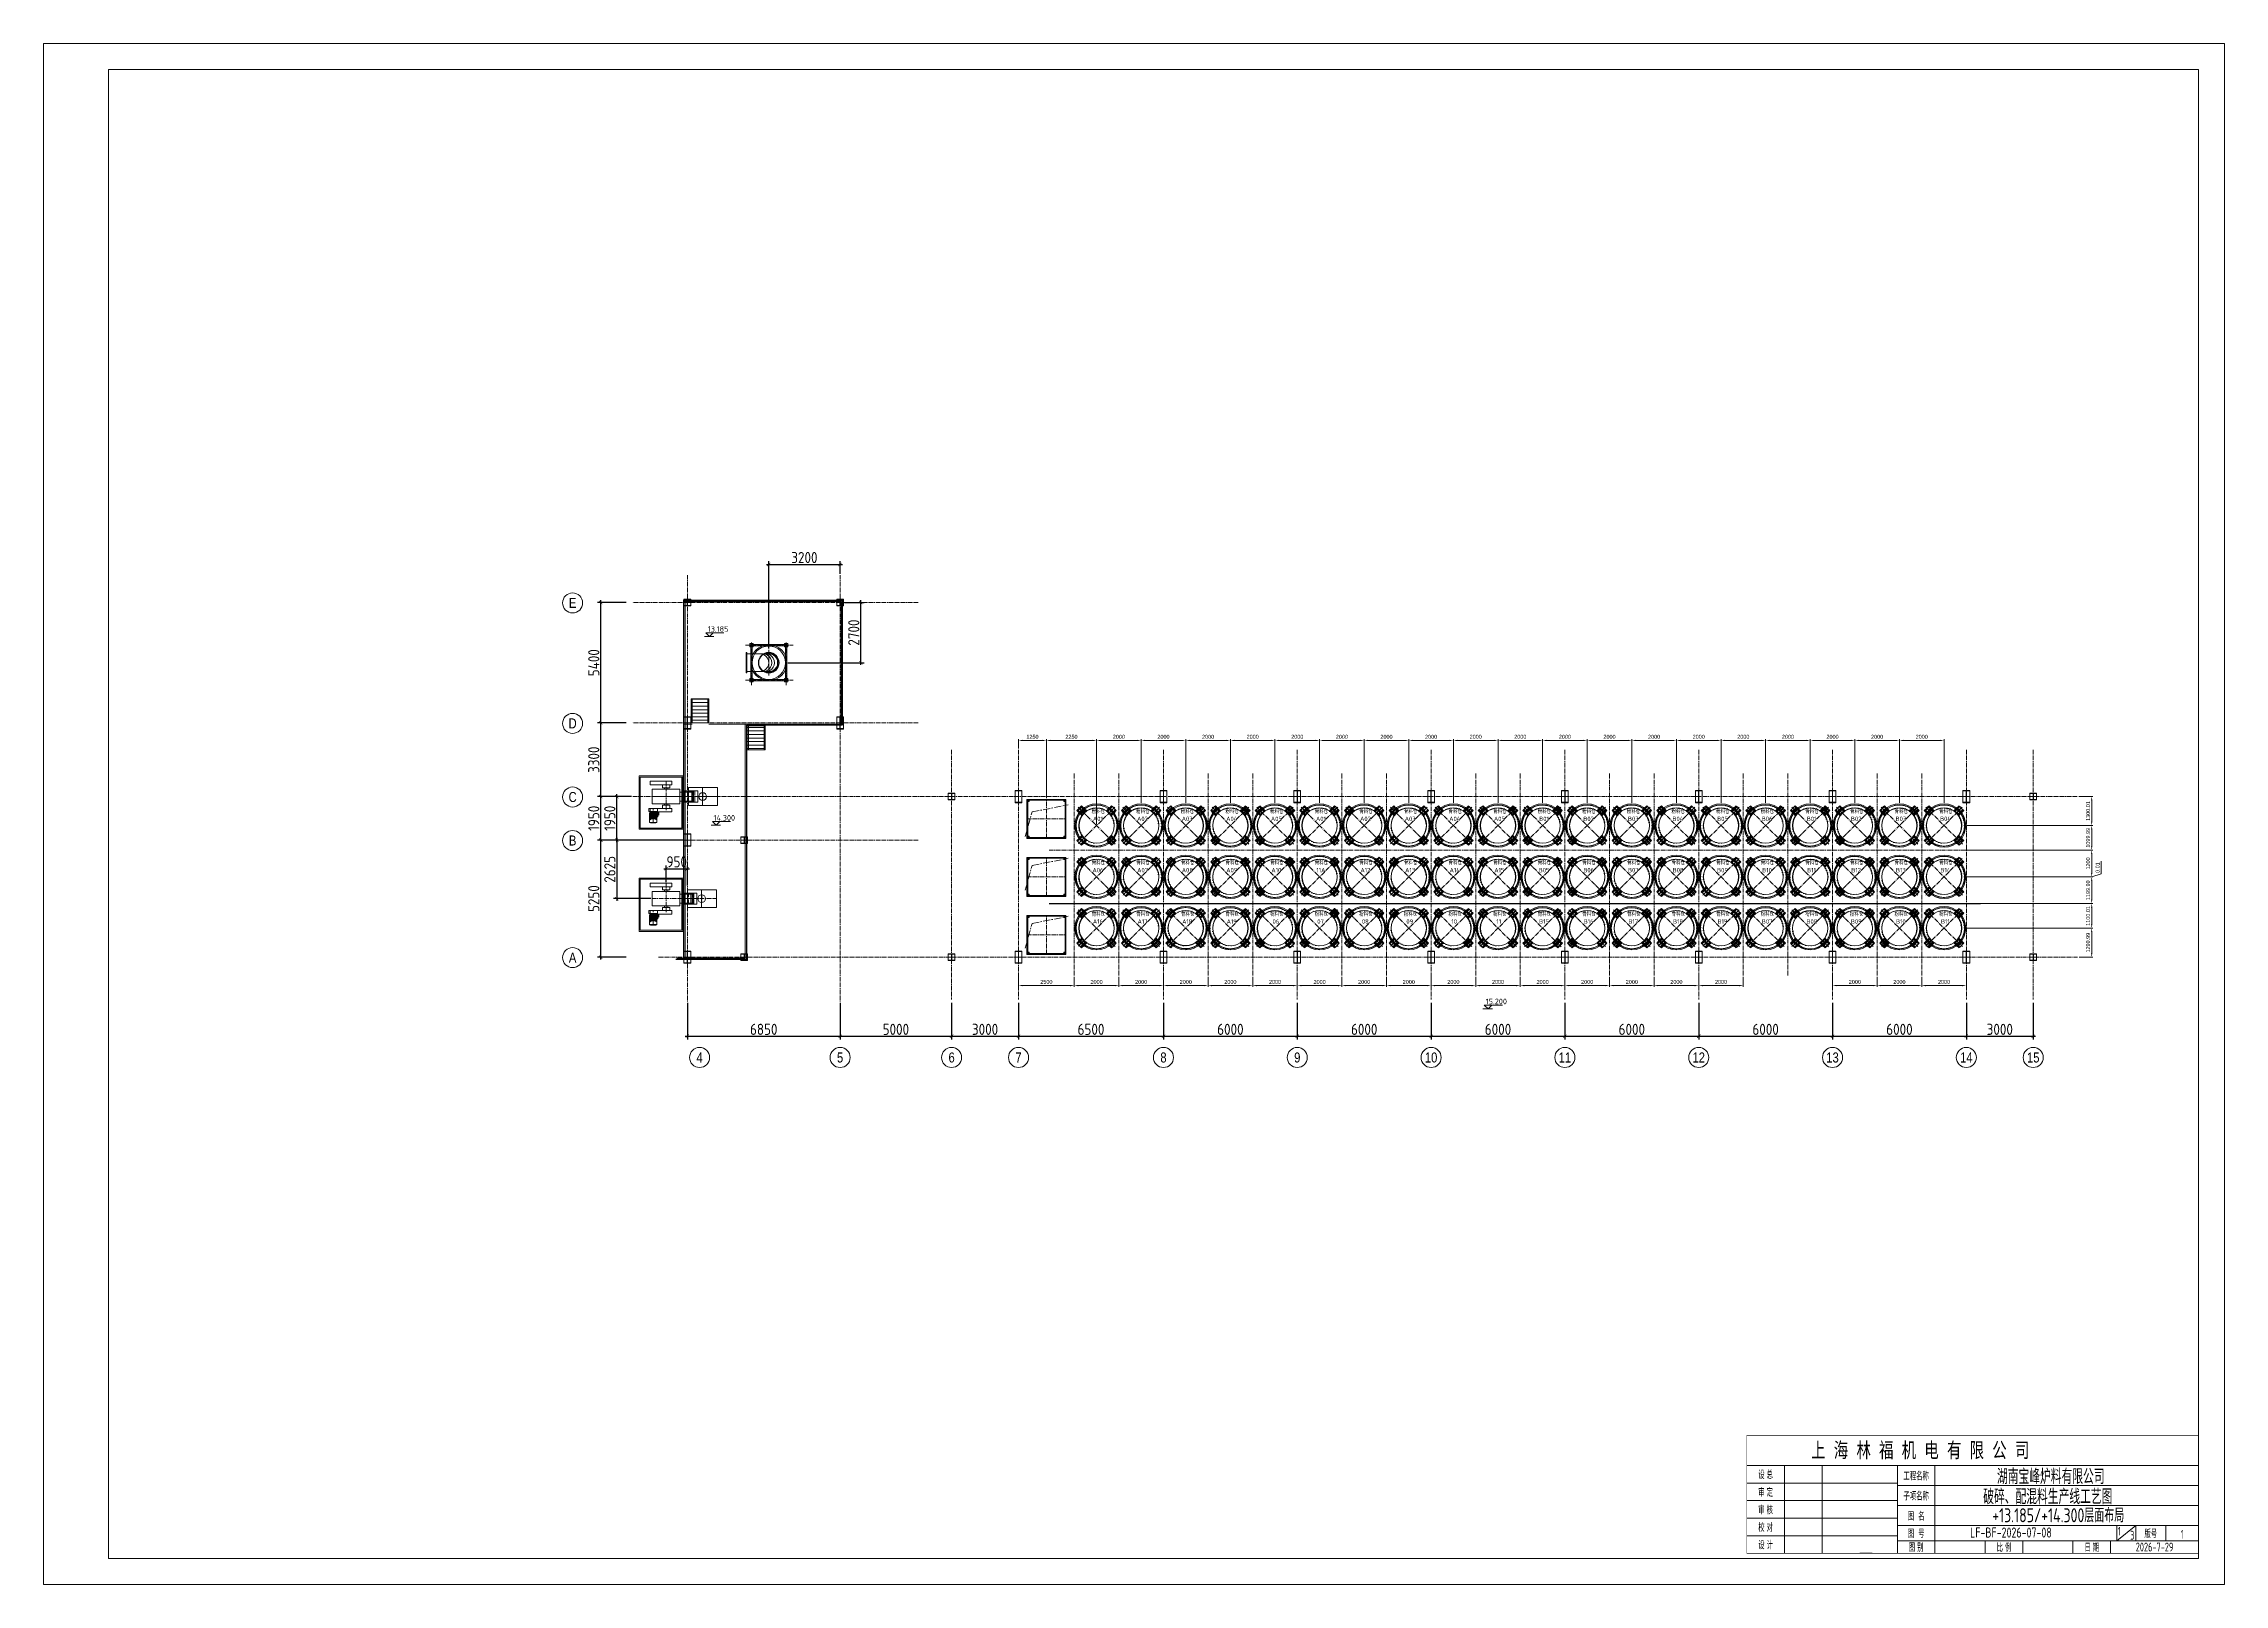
# Model space of a CAD drawing. Header units: millimetres. Extents: x 163705 to 1616509, y 81827 to 302547.
# Drawn here: x 1127585 to 1225370, y 114945 to 184010 of the extents above; entities that cross this region are included whole.
import ezdxf
from ezdxf.enums import TextEntityAlignment as Align

# ---------------------------------------------------------------- set-up
doc = ezdxf.new("R2010")
doc.units = ezdxf.units.MM
doc.header["$LTSCALE"] = 10
doc.linetypes.add('CENTER', pattern=[50.8, 31.75, -6.35, 6.35, -6.35])
doc.linetypes.add('CENTER2', pattern=[28.575, 19.05, -3.175, 3.175, -3.175])
for name, color, linetype, lineweight in [('1-中心线', 1, 'CENTER2', 0), ('1-剖面线', 8, 'Continuous', 0), ('1-图框层', 7, 'Continuous', 0), ('1-护栏', 4, 'Continuous', 18), ('1-文本', 4, 'Continuous', 0), ('1-标注', 3, 'Continuous', 0), ('1-设备轮廓', 2, 'Continuous', 18), ('1-轴线', 9, 'CENTER', 0), ('1-钢构', 6, 'Continuous', 0)]:
    doc.layers.add(name, color=color, linetype=linetype, lineweight=lineweight)
doc.styles.add('ARIAL', font='arial.ttf', dxfattribs={"width": 0.7})
doc.styles.add('CGY_HZ', font='tssdeng.shx', dxfattribs={"width": 0.75, "bigfont": 'tssdchn.shx'})
doc.styles.add('GY', font='arial.ttf', dxfattribs={"width": 0.6})
doc.styles.add('gy2', font='tssdeng.shx', dxfattribs={"width": 0.7, "bigfont": 'tssdchn.shx'})
doc.styles.add('HZ', font='gbenor.shx', dxfattribs={"bigfont": 'gbcbig.shx'})
doc.styles.get("Standard").update_dxf_attribs({"font": 'arial.ttf'})
doc.styles.add('基础标注', font='arial.ttf', dxfattribs={"width": 0.7})
doc.dimstyles.new('100$0', dxfattribs={"dimscale": 100, "dimtxt": 5, "dimasz": 1.5, "dimexe": 1.5, "dimexo": 0.5, "dimtad": 1, "dimdec": 0, "dimdsep": 46, "dimtxsty": 'HZ', "dimblk": 'ARCHTICK', "dimcen": 2.5, "dimdle": 1, "dimclrd": 256, "dimclre": 256, "dimadec": 0, "dimazin": 0, "dimtfac": 1, "dimtdec": 0, "dimtmove": 0, "dimatfit": 3, "dimfxl": 0, "dimarcsym": 0})
doc.dimstyles.new('AM_GB50$0', dxfattribs={"dimscale": 50, "dimtxt": 3.5, "dimasz": 3.5, "dimexe": 1, "dimexo": 1, "dimgap": 1.5, "dimtad": 1, "dimdsep": 46, "dimtxsty": 'Standard', "dimcen": 0, "dimclrd": 256, "dimclre": 256, "dimclrt": 2, "dimadec": 0, "dimazin": 2, "dimtp": 0.1, "dimtm": 0.1, "dimtfac": 0.71, "dimtdec": 3, "dimtmove": 0, "dimatfit": 3, "dimfxl": 0, "dimlwd": -1, "dimlwe": -1, "dimarcsym": 0})
pattern_1 = [(45, (-4571.32, -1132.4), (-67.3519, 67.3519), [])]

# ---------------------------------------------------------------- blocks, each defined once
blk = doc.blocks.new('标题栏')
at = {"layer": '1-图框层', "ltscale": 0.8}
for p, q in [((-11953, 2690), (0, 2690)), ((-11953, 1893), (0, 1893)), ((-3243, 498), (-2490, 1096)), ((-3243, 498), (-3243, 1096))]:
    blk.add_line(p, q, dxfattribs=at)
at = {"layer": '1-图框层'}
blk.add_line((-12950, 0), (-13448, 0), dxfattribs=at)
at = {"layer": '1-图框层', "ltscale": 0.8, "const_width": 20}
blk.add_lwpolyline([(0, 4682), (-17930, 4682), (-17930, 0), (0, 0)], close=True, dxfattribs=at)
at = {"layer": '1-图框层', "ltscale": 0.8}
for points in [[(0, 3486), (-17930, 3486)], [(-16436, 0), (-16436, 3486)], [(-14942, 3486), (-14942, 0)], [(-11953, 0), (-11953, 3486)], [(-10459, 0), (-10459, 3486)], [(-17930, 2789), (-11953, 2789)], [(-17930, 2092), (-11953, 2092)], [(-17930, 1395), (-11953, 1395)], [(-11953, 1096), (0, 1096)], [(-2490, 498), (-2490, 1096)], [(-1295, 1096), (-1295, 498)], [(-17930, 697), (-11953, 697)], [(-11953, 498), (0, 498)], [(-8467, 498), (-8467, 0)], [(-6973, 498), (-6973, 0)], [(-4981, 498), (-4981, 0)], [(-3486, 498), (-3486, 0)]]:
    blk.add_lwpolyline(points, dxfattribs=at)
at = {"layer": '1-文本', "style": '基础标注', "width": 0.7}
blk.add_text('上  海  林  福  机  电  有  限  公  司', height=600, dxfattribs=at).set_placement((-15376, 3796))
at = {"layer": '1-文本', "ltscale": 0.8}
for s, height, style, width, p in [('设 总', 300, 'GY', 0.6, (-17183, 3138)), ('审 定', 300, 'GY', 0.6, (-17183, 2440)), ('工程名称', 300, 'GY', 0.6, (-11206, 3088)), ('审 核', 300, 'GY', 0.6, (-17183, 1743)), ('子项名称', 300, 'GY', 0.6, (-11206, 2291)), ('校 对', 300, 'GY', 0.6, (-17183, 1046)), ('图  名', 300, 'GY', 0.6, (-11206, 1494)), ('图  号', 300, 'GY', 0.6, (-11206, 797)), ('3', 351, 'gy2', 0.7, (-2625, 716)), ('版号', 300, 'GY', 0.6, (-1893, 797)), ('1', 351, 'gy2', 0.7, (-647, 750)), ('设 计', 300, 'GY', 0.6, (-17183, 349)), ('图 别', 300, 'GY', 0.6, (-11206, 249)), ('比 例', 300, 'GY', 0.6, (-7720, 249)), ('日 期', 300, 'GY', 0.6, (-4234, 249)), ('2026-7-29', 351, 'gy2', 0.7, (-1743, 249))]:
    blk.add_text(s, height=height, dxfattribs=dict(at, style=style, width=width)).set_placement(p, align=Align.MIDDLE)
at = {"layer": '1-文本', "ltscale": 0.8, "style": 'CGY_HZ', "width": 0.75}
for s, height, p in [('         破碎、配混料生产线工艺图', 599.5, (-11000, 1946, 13)), ('           湖南宝峰炉料有限公司', 599.5, (-11000, 2743, 13)), ('LF-BF-2026-07-08', 400, (-9064, 624, 13))]:
    blk.add_text(s, height=height, dxfattribs=at).set_placement(p)
blk = doc.blocks.new('G$CEDFA10A2')
for p, q in [((0, 535), (0, 553)), ((0, 553), (150, 553)), ((131.5, 535), (0, 535)), ((0, 535), (0, 21)), ((0, 21), (131.5, 21)), ((0, 3), (0, 21)), ((150, 3), (0, 3)), ((144.5, 34), (144.5, 522)), ((300, 553), (150, 553)), ((150, 3), (300, 3)), ((155.5, 34), (155.5, 522)), ((168.5, 535), (300, 535)), ((300, 21), (168.5, 21)), ((300, 535), (300, 553)), ((300, 535), (300, 21)), ((300, 3), (300, 21))]:
    blk.add_line(p, q)
for centre, start, end in [((131.5, 522), 0, 90), ((131.5, 34), 270, 0), ((168.5, 522), 90, 180), ((168.5, 34), 180, 270)]:
    blk.add_arc(centre, 13, start, end)
at = {"layer": '1-中心线'}
for p, q in [((-3, 278), (303, 278)), ((150, 0), (150, 556))]:
    blk.add_line(p, q, dxfattribs=at)
blk.add_text('HC_SUPERPART', height=0.001).set_placement((150, 3))
blk = doc.blocks.new('G$C2B9B74B2')
for p, q in [((0, 153), (306, 153)), ((3, 288), (3, 303)), ((3, 303), (153, 303)), ((135, 288), (3, 288)), ((3, 288), (3, 18)), ((3, 3), (3, 18)), ((3, 18), (135, 18)), ((153, 3), (3, 3)), ((148, 31), (148, 275)), ((153, 0), (153, 306)), ((303, 303), (153, 303)), ((153, 3), (303, 3)), ((158, 31), (158, 275)), ((171, 288), (303, 288)), ((303, 18), (171, 18)), ((303, 288), (303, 303)), ((303, 288), (303, 18)), ((303, 3), (303, 18))]:
    blk.add_line(p, q)
for centre, start, end in [((135, 275), 0, 90), ((135, 31), 270, 0), ((171, 275), 90, 180), ((171, 31), 180, 270)]:
    blk.add_arc(centre, 13, start, end)
blk.add_text('HC_SUPERPART', height=0.001).set_placement((153, 3))
blk = doc.blocks.new('G$CCFF6A2D1')
for p, q in [((0, 53), (106, 53)), ((3, 93), (3, 53)), ((3, 13), (3, 53)), ((8, 93), (8, 53)), ((8, 13), (8, 53)), ((53, 103), (13, 103)), ((53, 98), (13, 98)), ((53, 8), (13, 8)), ((53, 3), (13, 3)), ((53, 0), (53, 106)), ((53, 103), (93, 103)), ((53, 98), (93, 98)), ((53, 8), (93, 8)), ((53, 3), (93, 3)), ((98, 93), (98, 53)), ((98, 13), (98, 53)), ((103, 93), (103, 53)), ((103, 13), (103, 53))]:
    blk.add_line(p, q)
for centre, radius, start, end in [((13, 93), 10, 90, 180), ((13, 13), 10, 180, 270), ((13, 93), 5, 90, 180), ((13, 13), 5, 180, 270), ((93, 93), 10, 0, 90), ((93, 93), 5, 0, 90), ((93, 13), 5, 270, 0), ((93, 13), 10, 270, 0)]:
    blk.add_arc(centre, radius, start, end)
blk.add_text('HC_SUPERPART', height=0.001).set_placement((53, 53))
blk = doc.blocks.new('G$CB724F952')
blk.add_lwpolyline([(3, 3), (3, 1753), (1753, 1753), (1753, 3)], close=True)
for points in [[(43, 103), (43, 1653)], [(1653, 1713), (103, 1713)], [(1713, 1653), (1713, 103)], [(1653, 43), (103, 43)]]:
    blk.add_lwpolyline(points)
at = {"layer": '1-中心线'}
for p, q in [((878, 0), (878, 1756)), ((0, 878), (1756, 878))]:
    blk.add_line(p, q, dxfattribs=at)
for p in [(0, 1650), (1650, 1650), (0, 0), (1650, 0)]:
    blk.add_blockref('G$CCFF6A2D1', p)
blk = doc.blocks.new('_ArchTick')
at = {"const_width": 0.15}
blk.add_lwpolyline([(-0.5, -0.5), (0.5, 0.5)], dxfattribs=at)
blk = doc.blocks.new('*D247')
at = {"layer": '1-标注', "lineweight": -2, "transparency": 16777216}
for p, q in [((1156449, 141009), (1156449, 139363)), ((1163299, 141009), (1163299, 139363)), ((1156349, 139513), (1163399, 139513))]:
    blk.add_line(p, q, dxfattribs=at)
at = {"layer": 'Defpoints', "transparency": 16777216}
for p in [(1156449, 141059), (1163299, 141059), (1163299, 139513)]:
    blk.add_point(p, dxfattribs=at)
at = {"layer": '1-标注', "lineweight": -2, "transparency": 16777216, "xscale": 150, "yscale": 150, "zscale": 150, "rotation": 180}
blk.add_blockref('_ArchTick', (1156449, 139513), dxfattribs=at)
at = {"layer": '1-标注', "lineweight": -2, "transparency": 16777216, "xscale": 150, "yscale": 150, "zscale": 150}
blk.add_blockref('_ArchTick', (1163299, 139513), dxfattribs=at)
at = {"layer": '1-标注', "transparency": 16777216, "insert": (1159874, 139825), "char_height": 500, "attachment_point": 5, "style": 'HZ'}
blk.add_mtext('6850', dxfattribs=at)
blk = doc.blocks.new('*D248')
at = {"layer": '1-标注', "lineweight": -2, "transparency": 16777216}
for p, q in [((1163299, 141009), (1163299, 139363)), ((1168299, 141009), (1168299, 139363)), ((1163199, 139513), (1168399, 139513))]:
    blk.add_line(p, q, dxfattribs=at)
at = {"layer": 'Defpoints', "transparency": 16777216}
for p in [(1163299, 141059), (1168299, 141059), (1168299, 139513)]:
    blk.add_point(p, dxfattribs=at)
at = {"layer": '1-标注', "lineweight": -2, "transparency": 16777216, "xscale": 150, "yscale": 150, "zscale": 150, "rotation": 180}
blk.add_blockref('_ArchTick', (1163299, 139513), dxfattribs=at)
at = {"layer": '1-标注', "lineweight": -2, "transparency": 16777216, "xscale": 150, "yscale": 150, "zscale": 150}
blk.add_blockref('_ArchTick', (1168299, 139513), dxfattribs=at)
at = {"layer": '1-标注', "transparency": 16777216, "insert": (1165799, 139825), "char_height": 500, "attachment_point": 5, "style": 'HZ'}
blk.add_mtext('5000', dxfattribs=at)
blk = doc.blocks.new('*D249')
at = {"layer": '1-标注', "lineweight": -2, "transparency": 16777216}
for p, q in [((1168299, 141009), (1168299, 139363)), ((1171299, 141009), (1171299, 139363)), ((1168199, 139513), (1171399, 139513))]:
    blk.add_line(p, q, dxfattribs=at)
at = {"layer": 'Defpoints', "transparency": 16777216}
for p in [(1168299, 141059), (1171299, 141059), (1171299, 139513)]:
    blk.add_point(p, dxfattribs=at)
at = {"layer": '1-标注', "lineweight": -2, "transparency": 16777216, "xscale": 150, "yscale": 150, "zscale": 150, "rotation": 180}
blk.add_blockref('_ArchTick', (1168299, 139513), dxfattribs=at)
at = {"layer": '1-标注', "lineweight": -2, "transparency": 16777216, "xscale": 150, "yscale": 150, "zscale": 150}
blk.add_blockref('_ArchTick', (1171299, 139513), dxfattribs=at)
at = {"layer": '1-标注', "transparency": 16777216, "insert": (1169799, 139825), "char_height": 500, "attachment_point": 5, "style": 'HZ'}
blk.add_mtext('3000', dxfattribs=at)
blk = doc.blocks.new('*D250')
at = {"layer": '1-标注', "lineweight": -2, "transparency": 16777216}
for p, q in [((1171299, 141009), (1171299, 139363)), ((1177799, 141009), (1177799, 139363)), ((1171199, 139513), (1177899, 139513))]:
    blk.add_line(p, q, dxfattribs=at)
at = {"layer": 'Defpoints', "transparency": 16777216}
for p in [(1171299, 141059), (1177799, 141059), (1177799, 139513)]:
    blk.add_point(p, dxfattribs=at)
at = {"layer": '1-标注', "lineweight": -2, "transparency": 16777216, "xscale": 150, "yscale": 150, "zscale": 150, "rotation": 180}
blk.add_blockref('_ArchTick', (1171299, 139513), dxfattribs=at)
at = {"layer": '1-标注', "lineweight": -2, "transparency": 16777216, "xscale": 150, "yscale": 150, "zscale": 150}
blk.add_blockref('_ArchTick', (1177799, 139513), dxfattribs=at)
at = {"layer": '1-标注', "transparency": 16777216, "insert": (1174549, 139825), "char_height": 500, "attachment_point": 5, "style": 'HZ'}
blk.add_mtext('6500', dxfattribs=at)
blk = doc.blocks.new('*D251')
at = {"layer": '1-标注', "lineweight": -2, "transparency": 16777216}
for p, q in [((1177799, 141009), (1177799, 139363)), ((1183799, 141009), (1183799, 139363)), ((1177699, 139513), (1183899, 139513))]:
    blk.add_line(p, q, dxfattribs=at)
at = {"layer": 'Defpoints', "transparency": 16777216}
for p in [(1177799, 141059), (1183799, 141059), (1183799, 139513)]:
    blk.add_point(p, dxfattribs=at)
at = {"layer": '1-标注', "lineweight": -2, "transparency": 16777216, "xscale": 150, "yscale": 150, "zscale": 150, "rotation": 180}
blk.add_blockref('_ArchTick', (1177799, 139513), dxfattribs=at)
at = {"layer": '1-标注', "lineweight": -2, "transparency": 16777216, "xscale": 150, "yscale": 150, "zscale": 150}
blk.add_blockref('_ArchTick', (1183799, 139513), dxfattribs=at)
at = {"layer": '1-标注', "transparency": 16777216, "insert": (1180799, 139825), "char_height": 500, "attachment_point": 5, "style": 'HZ'}
blk.add_mtext('6000', dxfattribs=at)
blk = doc.blocks.new('*D252')
at = {"layer": '1-标注', "lineweight": -2, "transparency": 16777216}
for p, q in [((1183799, 141009), (1183799, 139363)), ((1189799, 141009), (1189799, 139363)), ((1183699, 139513), (1189899, 139513))]:
    blk.add_line(p, q, dxfattribs=at)
at = {"layer": 'Defpoints', "transparency": 16777216}
for p in [(1183799, 141059), (1189799, 141059), (1189799, 139513)]:
    blk.add_point(p, dxfattribs=at)
at = {"layer": '1-标注', "lineweight": -2, "transparency": 16777216, "xscale": 150, "yscale": 150, "zscale": 150, "rotation": 180}
blk.add_blockref('_ArchTick', (1183799, 139513), dxfattribs=at)
at = {"layer": '1-标注', "lineweight": -2, "transparency": 16777216, "xscale": 150, "yscale": 150, "zscale": 150}
blk.add_blockref('_ArchTick', (1189799, 139513), dxfattribs=at)
at = {"layer": '1-标注', "transparency": 16777216, "insert": (1186799, 139825), "char_height": 500, "attachment_point": 5, "style": 'HZ'}
blk.add_mtext('6000', dxfattribs=at)
blk = doc.blocks.new('*D253')
at = {"layer": '1-标注', "lineweight": -2, "transparency": 16777216}
for p, q in [((1189799, 141009), (1189799, 139363)), ((1195799, 141009), (1195799, 139363)), ((1189699, 139513), (1195899, 139513))]:
    blk.add_line(p, q, dxfattribs=at)
at = {"layer": 'Defpoints', "transparency": 16777216}
for p in [(1189799, 141059), (1195799, 141059), (1195799, 139513)]:
    blk.add_point(p, dxfattribs=at)
at = {"layer": '1-标注', "lineweight": -2, "transparency": 16777216, "xscale": 150, "yscale": 150, "zscale": 150, "rotation": 180}
blk.add_blockref('_ArchTick', (1189799, 139513), dxfattribs=at)
at = {"layer": '1-标注', "lineweight": -2, "transparency": 16777216, "xscale": 150, "yscale": 150, "zscale": 150}
blk.add_blockref('_ArchTick', (1195799, 139513), dxfattribs=at)
at = {"layer": '1-标注', "transparency": 16777216, "insert": (1192799, 139825), "char_height": 500, "attachment_point": 5, "style": 'HZ'}
blk.add_mtext('6000', dxfattribs=at)
blk = doc.blocks.new('*D254')
at = {"layer": '1-标注', "lineweight": -2, "transparency": 16777216}
for p, q in [((1195799, 141009), (1195799, 139363)), ((1201799, 141009), (1201799, 139363)), ((1195699, 139513), (1201899, 139513))]:
    blk.add_line(p, q, dxfattribs=at)
at = {"layer": 'Defpoints', "transparency": 16777216}
for p in [(1195799, 141059), (1201799, 141059), (1201799, 139513)]:
    blk.add_point(p, dxfattribs=at)
at = {"layer": '1-标注', "lineweight": -2, "transparency": 16777216, "xscale": 150, "yscale": 150, "zscale": 150, "rotation": 180}
blk.add_blockref('_ArchTick', (1195799, 139513), dxfattribs=at)
at = {"layer": '1-标注', "lineweight": -2, "transparency": 16777216, "xscale": 150, "yscale": 150, "zscale": 150}
blk.add_blockref('_ArchTick', (1201799, 139513), dxfattribs=at)
at = {"layer": '1-标注', "transparency": 16777216, "insert": (1198799, 139825), "char_height": 500, "attachment_point": 5, "style": 'HZ'}
blk.add_mtext('6000', dxfattribs=at)
blk = doc.blocks.new('*D255')
at = {"layer": '1-标注', "lineweight": -2, "transparency": 16777216}
for p, q in [((1201799, 141009), (1201799, 139363)), ((1207799, 141009), (1207799, 139363)), ((1201699, 139513), (1207899, 139513))]:
    blk.add_line(p, q, dxfattribs=at)
at = {"layer": 'Defpoints', "transparency": 16777216}
for p in [(1201799, 141059), (1207799, 141059), (1207799, 139513)]:
    blk.add_point(p, dxfattribs=at)
at = {"layer": '1-标注', "lineweight": -2, "transparency": 16777216, "xscale": 150, "yscale": 150, "zscale": 150, "rotation": 180}
blk.add_blockref('_ArchTick', (1201799, 139513), dxfattribs=at)
at = {"layer": '1-标注', "lineweight": -2, "transparency": 16777216, "xscale": 150, "yscale": 150, "zscale": 150}
blk.add_blockref('_ArchTick', (1207799, 139513), dxfattribs=at)
at = {"layer": '1-标注', "transparency": 16777216, "insert": (1204799, 139825), "char_height": 500, "attachment_point": 5, "style": 'HZ'}
blk.add_mtext('6000', dxfattribs=at)
blk = doc.blocks.new('*D256')
at = {"layer": '1-标注', "lineweight": -2, "transparency": 16777216}
for p, q in [((1207799, 141009), (1207799, 139363)), ((1213799, 141009), (1213799, 139363)), ((1207699, 139513), (1213899, 139513))]:
    blk.add_line(p, q, dxfattribs=at)
at = {"layer": 'Defpoints', "transparency": 16777216}
for p in [(1207799, 141059), (1213799, 141059), (1213799, 139513)]:
    blk.add_point(p, dxfattribs=at)
at = {"layer": '1-标注', "lineweight": -2, "transparency": 16777216, "xscale": 150, "yscale": 150, "zscale": 150, "rotation": 180}
blk.add_blockref('_ArchTick', (1207799, 139513), dxfattribs=at)
at = {"layer": '1-标注', "lineweight": -2, "transparency": 16777216, "xscale": 150, "yscale": 150, "zscale": 150}
blk.add_blockref('_ArchTick', (1213799, 139513), dxfattribs=at)
at = {"layer": '1-标注', "transparency": 16777216, "insert": (1210799, 139825), "char_height": 500, "attachment_point": 5, "style": 'HZ'}
blk.add_mtext('6000', dxfattribs=at)
blk = doc.blocks.new('*D257')
at = {"layer": '1-标注', "lineweight": -2, "transparency": 16777216}
for p, q in [((1213799, 141009), (1213799, 139363)), ((1216799, 141009), (1216799, 139363)), ((1213699, 139513), (1216899, 139513))]:
    blk.add_line(p, q, dxfattribs=at)
at = {"layer": 'Defpoints', "transparency": 16777216}
for p in [(1213799, 141059), (1216799, 141059), (1216799, 139513)]:
    blk.add_point(p, dxfattribs=at)
at = {"layer": '1-标注', "lineweight": -2, "transparency": 16777216, "xscale": 150, "yscale": 150, "zscale": 150, "rotation": 180}
blk.add_blockref('_ArchTick', (1213799, 139513), dxfattribs=at)
at = {"layer": '1-标注', "lineweight": -2, "transparency": 16777216, "xscale": 150, "yscale": 150, "zscale": 150}
blk.add_blockref('_ArchTick', (1216799, 139513), dxfattribs=at)
at = {"layer": '1-标注', "transparency": 16777216, "insert": (1215299, 139825), "char_height": 500, "attachment_point": 5, "style": 'HZ'}
blk.add_mtext('3000', dxfattribs=at)
blk = doc.blocks.new('*D258')
at = {"layer": '1-标注', "lineweight": -2, "transparency": 16777216}
for p, q in [((1153705, 148310), (1152415, 148310)), ((1152565, 142960), (1152565, 148410)), ((1153705, 143060), (1152415, 143060))]:
    blk.add_line(p, q, dxfattribs=at)
at = {"layer": 'Defpoints', "transparency": 16777216}
for p in [(1152565, 148310), (1153755, 148310), (1153755, 143060)]:
    blk.add_point(p, dxfattribs=at)
at = {"layer": '1-标注', "lineweight": -2, "transparency": 16777216, "xscale": 150, "yscale": 150, "zscale": 150}
for p, rotation in [((1152565, 148310), 90), ((1152565, 143060), 270)]:
    blk.add_blockref('_ArchTick', p, dxfattribs=dict(at, rotation=rotation))
at = {"layer": '1-标注', "transparency": 16777216, "insert": (1152253, 145685), "char_height": 500, "attachment_point": 5, "rotation": 90, "style": 'HZ'}
blk.add_mtext('5250', dxfattribs=at)
blk = doc.blocks.new('*D259')
at = {"layer": '1-标注', "lineweight": -2, "transparency": 16777216}
for p, q in [((1153705, 150260), (1152415, 150260)), ((1152565, 148210), (1152565, 150360)), ((1153705, 148310), (1152415, 148310))]:
    blk.add_line(p, q, dxfattribs=at)
at = {"layer": 'Defpoints', "transparency": 16777216}
for p in [(1152565, 150260), (1153755, 150260), (1153755, 148310)]:
    blk.add_point(p, dxfattribs=at)
at = {"layer": '1-标注', "lineweight": -2, "transparency": 16777216, "xscale": 150, "yscale": 150, "zscale": 150}
for p, rotation in [((1152565, 150260), 90), ((1152565, 148310), 270)]:
    blk.add_blockref('_ArchTick', p, dxfattribs=dict(at, rotation=rotation))
at = {"layer": '1-标注', "transparency": 16777216, "insert": (1152253, 149285), "char_height": 500, "attachment_point": 5, "rotation": 90, "style": 'HZ'}
blk.add_mtext('1950', dxfattribs=at)
blk = doc.blocks.new('*D260')
at = {"layer": '1-标注', "lineweight": -2, "transparency": 16777216}
for p, q in [((1153705, 158960), (1152415, 158960)), ((1152565, 153460), (1152565, 159060)), ((1153705, 153560), (1152415, 153560))]:
    blk.add_line(p, q, dxfattribs=at)
at = {"layer": 'Defpoints', "transparency": 16777216}
for p in [(1152565, 158960), (1153755, 158960), (1153755, 153560)]:
    blk.add_point(p, dxfattribs=at)
at = {"layer": '1-标注', "lineweight": -2, "transparency": 16777216, "xscale": 150, "yscale": 150, "zscale": 150}
for p, rotation in [((1152565, 158960), 90), ((1152565, 153560), 270)]:
    blk.add_blockref('_ArchTick', p, dxfattribs=dict(at, rotation=rotation))
at = {"layer": '1-标注', "transparency": 16777216, "insert": (1152253, 156260), "char_height": 500, "attachment_point": 5, "rotation": 90, "style": 'HZ'}
blk.add_mtext('5400', dxfattribs=at)
blk = doc.blocks.new('*D261')
at = {"layer": '1-标注', "lineweight": -2, "transparency": 16777216}
for p, q in [((1153705, 153560), (1152415, 153560)), ((1152565, 150160), (1152565, 153660)), ((1153705, 150260), (1152415, 150260))]:
    blk.add_line(p, q, dxfattribs=at)
at = {"layer": 'Defpoints', "transparency": 16777216}
for p in [(1152565, 153560), (1153755, 153560), (1153755, 150260)]:
    blk.add_point(p, dxfattribs=at)
at = {"layer": '1-标注', "lineweight": -2, "transparency": 16777216, "xscale": 150, "yscale": 150, "zscale": 150}
for p, rotation in [((1152565, 153560), 90), ((1152565, 150260), 270)]:
    blk.add_blockref('_ArchTick', p, dxfattribs=dict(at, rotation=rotation))
at = {"layer": '1-标注', "transparency": 16777216, "insert": (1152253, 151910), "char_height": 500, "attachment_point": 5, "rotation": 90, "style": 'HZ'}
blk.add_mtext('3300', dxfattribs=at)
blk = doc.blocks.new('G$C5D0246EB')
for p, q in [((0, 800, -13), (0, 0, -13)), ((0, 800), (1302, 800)), ((0, 0), (1302, 0)), ((152, 650, -13), (422, 650, -13)), ((152, 650, -13), (152, 150, -13)), ((152, 150, -13), (422, 150, -13)), ((422, 650, -13), (422, 150, -13)), ((638, 800, -13), (638, 0, -13)), ((1302, 800, -13), (1302, 0, -13))]:
    blk.add_line(p, q)
at = {"layer": '1-中心线'}
for p, q in [((0, 400, -13), (1305, 400, -13)), ((287, 653, -13), (287, 147, -13)), ((643, 577, -13), (643, 223, -13))]:
    blk.add_line(p, q, dxfattribs=at)
at = {"layer": '1-剖面线'}
blk.add_circle((643, 400, -13), 174, dxfattribs=at)
blk = doc.blocks.new('G$CDFC6363D')
for p, q in [((180, 450, 1277), (180, 1438, 1277)), ((980, 1438, 1277), (980, 450, 1277))]:
    blk.add_line(p, q)
for centre in [(155, 450, 1277), (169, 560, 1277), (169, 340, 1277), (212, 237, 1277), (279, 149, 1277), (367, 82, 1277), (470, 39, 1277), (580, 25, 1277), (690, 39, 1277), (792, 82, 1277), (880, 149, 1277), (948, 237, 1277), (990, 560, 1277), (990, 340, 1277), (1005, 450, 1277)]:
    blk.add_circle(centre, 7)
for centre in [(580, 853, 1277), (580, 715, 1277), (580, 594, 1277), (580, 450, 1277)]:
    blk.add_arc(centre, 400, 178.7687, 0)
at = {"layer": '1-中心线', "ltscale": 10}
for p, q in [((155, 1430, 1277), (155, 1475, 1277)), ((1005, 1472, 1277), (1005, 1428, 1277)), ((0, 450, 1277), (1160, 450, 1277))]:
    blk.add_line(p, q, dxfattribs=at)
at = {"layer": '1-中心线'}
blk.add_arc((580, 450, 1277), 425, 160.21326, 19.71304, dxfattribs=at)
at = {"layer": '1-剖面线'}
for p, q in [((130, 1462, 1277), (1030, 1462, 1277)), ((130, 1438, 1277), (130, 1462, 1277)), ((130, 1450, 1277), (1030, 1450, 1277)), ((130, 1438, 1277), (1030, 1438, 1277)), ((1030, 1462, 1277), (1030, 1438, 1277))]:
    blk.add_line(p, q, dxfattribs=at)
blk.add_arc((580, 450, 1277), 450, 152.7083, 27.24036, dxfattribs=at)
blk = doc.blocks.new('G$C366320FA')
at = {"layer": '1-中心线'}
blk.add_line((301, 853), (1406, 853), dxfattribs=at)
at = {"layer": '1-设备轮廓'}
for p, q in [((1662, 1602), (45, 1602)), ((105, 1662), (105, 45)), ((1602, 45), (1602, 1662)), ((45, 105), (1662, 105))]:
    blk.add_line(p, q, dxfattribs=at)
for points in [[(45, 1557), (0, 1557), (0, 1707), (150, 1707), (150, 1662)], [(150, 1602), (150, 1557), (105, 1557)], [(1662, 1557), (1707, 1557), (1707, 1707), (1557, 1707), (1557, 1662)], [(1557, 1602), (1557, 1557), (1602, 1557)], [(45, 150), (0, 150), (0, 0), (150, 0), (150, 45)], [(150, 105), (150, 150), (105, 150)], [(1557, 105), (1557, 150), (1602, 150)], [(1662, 150), (1707, 150), (1707, 0), (1557, 0), (1557, 45)]]:
    blk.add_lwpolyline(points, dxfattribs=at)
blk.add_lwpolyline([(1662, 45), (1662, 1662), (45, 1662), (45, 45)], close=True, dxfattribs=at)
for radius in [808, 748, 464, 446]:
    blk.add_circle((853, 853), radius, dxfattribs=at)
blk.add_blockref('G$CDFC6363D', (273, 403, -1277), dxfattribs=at)
blk = doc.blocks.new('*D434')
at = {"layer": '1-标注', "transparency": 16777216}
for p, q in [((1218849, 150260), (1219470, 150260)), ((1219420, 150085), (1219420, 149135)), ((1213824, 148960), (1219470, 148960))]:
    blk.add_line(p, q, dxfattribs=at)
for points in [[(1219391, 150085), (1219449, 150085), (1219420, 150260)], [(1219391, 149135), (1219449, 149135), (1219420, 148960)]]:
    blk.add_solid(points, dxfattribs=at)
at = {"layer": 'Defpoints', "transparency": 16777216}
for p in [(1218799, 150260), (1213774, 148960), (1219420, 148960)]:
    blk.add_point(p, dxfattribs=at)
at = {"layer": '1-标注', "transparency": 16777216, "insert": (1219256, 149610), "char_height": 175, "attachment_point": 5, "rotation": 90}
blk.add_mtext('1300.01', dxfattribs=at)
blk = doc.blocks.new('*D435')
at = {"layer": '1-标注', "transparency": 16777216}
for p, q in [((1213824, 148960), (1219470, 148960)), ((1219420, 148785), (1219420, 148035)), ((1213749, 147860), (1219470, 147860))]:
    blk.add_line(p, q, dxfattribs=at)
for points in [[(1219391, 148785), (1219449, 148785), (1219420, 148960)], [(1219391, 148035), (1219449, 148035), (1219420, 147860)]]:
    blk.add_solid(points, dxfattribs=at)
at = {"layer": 'Defpoints', "transparency": 16777216}
for p in [(1213774, 148960), (1213699, 147860), (1219420, 147860)]:
    blk.add_point(p, dxfattribs=at)
at = {"layer": '1-标注', "transparency": 16777216, "insert": (1219256, 148410), "char_height": 175, "attachment_point": 5, "rotation": 90}
blk.add_mtext('1099.99', dxfattribs=at)
blk = doc.blocks.new('*D436')
at = {"layer": '1-标注', "transparency": 16777216}
for p, q in [((1213749, 147860), (1219470, 147860)), ((1219420, 147685), (1219420, 146835)), ((1213849, 146660), (1219470, 146660))]:
    blk.add_line(p, q, dxfattribs=at)
for points in [[(1219391, 147685), (1219449, 147685), (1219420, 147860)], [(1219391, 146835), (1219449, 146835), (1219420, 146660)]]:
    blk.add_solid(points, dxfattribs=at)
at = {"layer": 'Defpoints', "transparency": 16777216}
for p in [(1213699, 147860), (1213799, 146660), (1219420, 146660)]:
    blk.add_point(p, dxfattribs=at)
at = {"layer": '1-标注', "transparency": 16777216, "insert": (1219256, 147260), "char_height": 175, "attachment_point": 5, "rotation": 90}
blk.add_mtext('1200', dxfattribs=at)
blk = doc.blocks.new('*D437')
at = {"layer": '1-标注', "transparency": 16777216}
for p, q in [((1219420, 146835), (1219420, 147010)), ((1219420, 146660), (1219851, 146789)), ((1219851, 146789), (1219851, 147360)), ((1213824, 146660), (1219470, 146660)), ((1213849, 146660), (1219470, 146660)), ((1219420, 146660), (1219420, 146660)), ((1219420, 146660), (1219420, 146660)), ((1219420, 146485), (1219420, 146310))]:
    blk.add_line(p, q, dxfattribs=at)
for points in [[(1219391, 146835), (1219449, 146835), (1219420, 146660)], [(1219391, 146485), (1219449, 146485), (1219420, 146660)]]:
    blk.add_solid(points, dxfattribs=at)
at = {"layer": 'Defpoints', "transparency": 16777216}
for p in [(1213774, 146660), (1213799, 146660), (1219420, 146660)]:
    blk.add_point(p, dxfattribs=at)
at = {"layer": '1-标注', "transparency": 16777216, "insert": (1219686, 147074), "char_height": 175, "attachment_point": 5, "rotation": 90}
blk.add_mtext('0.01', dxfattribs=at)
blk = doc.blocks.new('*D438')
at = {"layer": '1-标注', "transparency": 16777216}
for p, q in [((1213824, 146660), (1219470, 146660)), ((1219420, 146485), (1219420, 145635)), ((1213749, 145460), (1219470, 145460))]:
    blk.add_line(p, q, dxfattribs=at)
for points in [[(1219391, 146485), (1219449, 146485), (1219420, 146660)], [(1219391, 145635), (1219449, 145635), (1219420, 145460)]]:
    blk.add_solid(points, dxfattribs=at)
at = {"layer": 'Defpoints', "transparency": 16777216}
for p in [(1213774, 146660), (1213699, 145460), (1219420, 145460)]:
    blk.add_point(p, dxfattribs=at)
at = {"layer": '1-标注', "transparency": 16777216, "insert": (1219256, 146060), "char_height": 175, "attachment_point": 5, "rotation": 90}
blk.add_mtext('1199.99', dxfattribs=at)
blk = doc.blocks.new('*D439')
at = {"layer": '1-标注', "transparency": 16777216}
for p, q in [((1213749, 145460), (1219470, 145460)), ((1219420, 145285), (1219420, 144535)), ((1213824, 144360), (1219470, 144360))]:
    blk.add_line(p, q, dxfattribs=at)
for points in [[(1219391, 145285), (1219449, 145285), (1219420, 145460)], [(1219391, 144535), (1219449, 144535), (1219420, 144360)]]:
    blk.add_solid(points, dxfattribs=at)
at = {"layer": 'Defpoints', "transparency": 16777216}
for p in [(1213699, 145460), (1213774, 144360), (1219420, 144360)]:
    blk.add_point(p, dxfattribs=at)
at = {"layer": '1-标注', "transparency": 16777216, "insert": (1219256, 144910), "char_height": 175, "attachment_point": 5, "rotation": 90}
blk.add_mtext('1100.01', dxfattribs=at)
blk = doc.blocks.new('*D440')
at = {"layer": '1-标注', "transparency": 16777216}
for p, q in [((1213824, 144360), (1219470, 144360)), ((1219420, 144185), (1219420, 143235)), ((1218859, 143060), (1219470, 143060))]:
    blk.add_line(p, q, dxfattribs=at)
for points in [[(1219391, 144185), (1219449, 144185), (1219420, 144360)], [(1219391, 143235), (1219449, 143235), (1219420, 143060)]]:
    blk.add_solid(points, dxfattribs=at)
at = {"layer": 'Defpoints', "transparency": 16777216}
for p in [(1213774, 144360), (1218809, 143060), (1219420, 143060)]:
    blk.add_point(p, dxfattribs=at)
at = {"layer": '1-标注', "transparency": 16777216, "insert": (1219256, 143710), "char_height": 175, "attachment_point": 5, "rotation": 90}
blk.add_mtext('1299.99', dxfattribs=at)
blk = doc.blocks.new('*D441')
at = {"layer": '1-标注', "lineweight": -2, "transparency": 16777216}
for p, q in [((1159999, 160661), (1163399, 160661)), ((1160099, 156894), (1160099, 160811)), ((1163299, 160237), (1163299, 160811))]:
    blk.add_line(p, q, dxfattribs=at)
at = {"layer": 'Defpoints', "transparency": 16777216}
for p in [(1163299, 160661), (1163299, 160187), (1160099, 156844)]:
    blk.add_point(p, dxfattribs=at)
at = {"layer": '1-标注', "lineweight": -2, "transparency": 16777216, "xscale": 150, "yscale": 150, "zscale": 150, "rotation": 180}
blk.add_blockref('_ArchTick', (1160099, 160661), dxfattribs=at)
at = {"layer": '1-标注', "lineweight": -2, "transparency": 16777216, "xscale": 150, "yscale": 150, "zscale": 150}
blk.add_blockref('_ArchTick', (1163299, 160661), dxfattribs=at)
at = {"layer": '1-标注', "transparency": 16777216, "insert": (1161699, 160973), "char_height": 500, "attachment_point": 5, "style": 'HZ'}
blk.add_mtext('3200', dxfattribs=at)
blk = doc.blocks.new('*D442')
at = {"layer": '1-标注', "lineweight": -2, "transparency": 16777216}
for p, q in [((1153949, 150260), (1153137, 150260)), ((1153287, 148210), (1153287, 150360)), ((1156246, 148310), (1153137, 148310))]:
    blk.add_line(p, q, dxfattribs=at)
at = {"layer": 'Defpoints', "transparency": 16777216}
for p in [(1153287, 150260), (1153999, 150260), (1156296, 148310)]:
    blk.add_point(p, dxfattribs=at)
at = {"layer": '1-标注', "lineweight": -2, "transparency": 16777216, "xscale": 150, "yscale": 150, "zscale": 150}
for p, rotation in [((1153287, 150260), 90), ((1153287, 148310), 270)]:
    blk.add_blockref('_ArchTick', p, dxfattribs=dict(at, rotation=rotation))
at = {"layer": '1-标注', "transparency": 16777216, "insert": (1152974, 149285), "char_height": 500, "attachment_point": 5, "rotation": 90, "style": 'HZ'}
blk.add_mtext('1950', dxfattribs=at)
blk = doc.blocks.new('*D443')
at = {"layer": '1-标注', "lineweight": -2, "transparency": 16777216}
for p, q in [((1156246, 148310), (1153137, 148310)), ((1153287, 148410), (1153287, 145584)), ((1154814, 145684), (1153137, 145684))]:
    blk.add_line(p, q, dxfattribs=at)
at = {"layer": 'Defpoints', "transparency": 16777216}
for p in [(1156296, 148310), (1153287, 145684), (1154864, 145684)]:
    blk.add_point(p, dxfattribs=at)
at = {"layer": '1-标注', "lineweight": -2, "transparency": 16777216, "xscale": 150, "yscale": 150, "zscale": 150}
for p, rotation in [((1153287, 148310), 90), ((1153287, 145684), 270)]:
    blk.add_blockref('_ArchTick', p, dxfattribs=dict(at, rotation=rotation))
at = {"layer": '1-标注', "transparency": 16777216, "insert": (1152974, 146997), "char_height": 500, "attachment_point": 5, "rotation": 90, "style": 'HZ'}
blk.add_mtext('2625', dxfattribs=at)
blk = doc.blocks.new('*D444')
at = {"layer": '1-标注', "lineweight": -2, "transparency": 16777216}
for p, q in [((1155399, 147022), (1156549, 147022)), ((1155499, 146427), (1155499, 147172)), ((1156449, 146274), (1156449, 147172))]:
    blk.add_line(p, q, dxfattribs=at)
at = {"layer": 'Defpoints', "transparency": 16777216}
for p in [(1156449, 147022), (1155499, 146377), (1156449, 146224)]:
    blk.add_point(p, dxfattribs=at)
at = {"layer": '1-标注', "lineweight": -2, "transparency": 16777216, "xscale": 150, "yscale": 150, "zscale": 150, "rotation": 180}
blk.add_blockref('_ArchTick', (1155499, 147022), dxfattribs=at)
at = {"layer": '1-标注', "lineweight": -2, "transparency": 16777216, "xscale": 150, "yscale": 150, "zscale": 150}
blk.add_blockref('_ArchTick', (1156449, 147022), dxfattribs=at)
at = {"layer": '1-标注', "transparency": 16777216, "insert": (1155974, 147335), "char_height": 500, "attachment_point": 5, "style": 'HZ'}
blk.add_mtext('950', dxfattribs=at)
blk = doc.blocks.new('*D445')
at = {"layer": '1-标注', "transparency": 16777216}
for p, q in [((1171299, 152410), (1171299, 152825)), ((1171474, 152775), (1172374, 152775)), ((1172549, 150188), (1172549, 152825))]:
    blk.add_line(p, q, dxfattribs=at)
for points in [[(1171474, 152804), (1171474, 152746), (1171299, 152775)], [(1172374, 152804), (1172374, 152746), (1172549, 152775)]]:
    blk.add_solid(points, dxfattribs=at)
at = {"layer": 'Defpoints', "transparency": 16777216}
for p in [(1172549, 152775), (1171299, 152360), (1172549, 150138)]:
    blk.add_point(p, dxfattribs=at)
at = {"layer": '1-标注', "transparency": 16777216, "insert": (1171924, 152939), "char_height": 175, "attachment_point": 5}
blk.add_mtext('1250', dxfattribs=at)
blk = doc.blocks.new('*D446')
at = {"layer": '1-标注', "transparency": 16777216}
for p, q in [((1172549, 150188), (1172549, 152825)), ((1172724, 152775), (1174624, 152775)), ((1174799, 149010), (1174799, 152825))]:
    blk.add_line(p, q, dxfattribs=at)
for points in [[(1172724, 152804), (1172724, 152746), (1172549, 152775)], [(1174624, 152804), (1174624, 152746), (1174799, 152775)]]:
    blk.add_solid(points, dxfattribs=at)
at = {"layer": 'Defpoints', "transparency": 16777216}
for p in [(1174799, 152775), (1172549, 150138), (1174799, 148960)]:
    blk.add_point(p, dxfattribs=at)
at = {"layer": '1-标注', "transparency": 16777216, "insert": (1173674, 152939), "char_height": 175, "attachment_point": 5}
blk.add_mtext('2250', dxfattribs=at)
blk = doc.blocks.new('*D447')
at = {"layer": '1-标注', "transparency": 16777216}
for p, q in [((1174799, 149010), (1174799, 152825)), ((1174974, 152775), (1176624, 152775)), ((1176799, 149985), (1176799, 152825))]:
    blk.add_line(p, q, dxfattribs=at)
for points in [[(1174974, 152804), (1174974, 152746), (1174799, 152775)], [(1176624, 152804), (1176624, 152746), (1176799, 152775)]]:
    blk.add_solid(points, dxfattribs=at)
at = {"layer": 'Defpoints', "transparency": 16777216}
for p in [(1176799, 152775), (1176799, 149935), (1174799, 148960)]:
    blk.add_point(p, dxfattribs=at)
at = {"layer": '1-标注', "transparency": 16777216, "insert": (1175799, 152939), "char_height": 175, "attachment_point": 5}
blk.add_mtext('2000', dxfattribs=at)
blk = doc.blocks.new('*D448')
at = {"layer": '1-标注', "transparency": 16777216}
for p, q in [((1176799, 149985), (1176799, 152825)), ((1176974, 152775), (1178624, 152775)), ((1178799, 149985), (1178799, 152825))]:
    blk.add_line(p, q, dxfattribs=at)
for points in [[(1176974, 152804), (1176974, 152746), (1176799, 152775)], [(1178624, 152804), (1178624, 152746), (1178799, 152775)]]:
    blk.add_solid(points, dxfattribs=at)
at = {"layer": 'Defpoints', "transparency": 16777216}
for p in [(1178799, 152775), (1176799, 149935), (1178799, 149935)]:
    blk.add_point(p, dxfattribs=at)
at = {"layer": '1-标注', "transparency": 16777216, "insert": (1177799, 152939), "char_height": 175, "attachment_point": 5}
blk.add_mtext('2000', dxfattribs=at)
blk = doc.blocks.new('*D449')
at = {"layer": '1-标注', "transparency": 16777216}
for p, q in [((1178799, 149985), (1178799, 152825)), ((1178974, 152775), (1180624, 152775)), ((1180799, 149985), (1180799, 152825))]:
    blk.add_line(p, q, dxfattribs=at)
for points in [[(1178974, 152804), (1178974, 152746), (1178799, 152775)], [(1180624, 152804), (1180624, 152746), (1180799, 152775)]]:
    blk.add_solid(points, dxfattribs=at)
at = {"layer": 'Defpoints', "transparency": 16777216}
for p in [(1180799, 152775), (1178799, 149935), (1180799, 149935)]:
    blk.add_point(p, dxfattribs=at)
at = {"layer": '1-标注', "transparency": 16777216, "insert": (1179799, 152939), "char_height": 175, "attachment_point": 5}
blk.add_mtext('2000', dxfattribs=at)
blk = doc.blocks.new('*D450')
at = {"layer": '1-标注', "transparency": 16777216}
for p, q in [((1180799, 149985), (1180799, 152825)), ((1180974, 152775), (1182624, 152775)), ((1182799, 149985), (1182799, 152825))]:
    blk.add_line(p, q, dxfattribs=at)
for points in [[(1180974, 152804), (1180974, 152746), (1180799, 152775)], [(1182624, 152804), (1182624, 152746), (1182799, 152775)]]:
    blk.add_solid(points, dxfattribs=at)
at = {"layer": 'Defpoints', "transparency": 16777216}
for p in [(1182799, 152775), (1180799, 149935), (1182799, 149935)]:
    blk.add_point(p, dxfattribs=at)
at = {"layer": '1-标注', "transparency": 16777216, "insert": (1181799, 152939), "char_height": 175, "attachment_point": 5}
blk.add_mtext('2000', dxfattribs=at)
blk = doc.blocks.new('*D451')
at = {"layer": '1-标注', "transparency": 16777216}
for p, q in [((1182799, 149985), (1182799, 152825)), ((1182974, 152775), (1184624, 152775)), ((1184799, 149985), (1184799, 152825))]:
    blk.add_line(p, q, dxfattribs=at)
for points in [[(1182974, 152804), (1182974, 152746), (1182799, 152775)], [(1184624, 152804), (1184624, 152746), (1184799, 152775)]]:
    blk.add_solid(points, dxfattribs=at)
at = {"layer": 'Defpoints', "transparency": 16777216}
for p in [(1184799, 152775), (1182799, 149935), (1184799, 149935)]:
    blk.add_point(p, dxfattribs=at)
at = {"layer": '1-标注', "transparency": 16777216, "insert": (1183799, 152939), "char_height": 175, "attachment_point": 5}
blk.add_mtext('2000', dxfattribs=at)
blk = doc.blocks.new('*D452')
at = {"layer": '1-标注', "transparency": 16777216}
for p, q in [((1184799, 149985), (1184799, 152825)), ((1184974, 152775), (1186624, 152775)), ((1186799, 149985), (1186799, 152825))]:
    blk.add_line(p, q, dxfattribs=at)
for points in [[(1184974, 152804), (1184974, 152746), (1184799, 152775)], [(1186624, 152804), (1186624, 152746), (1186799, 152775)]]:
    blk.add_solid(points, dxfattribs=at)
at = {"layer": 'Defpoints', "transparency": 16777216}
for p in [(1186799, 152775), (1184799, 149935), (1186799, 149935)]:
    blk.add_point(p, dxfattribs=at)
at = {"layer": '1-标注', "transparency": 16777216, "insert": (1185799, 152939), "char_height": 175, "attachment_point": 5}
blk.add_mtext('2000', dxfattribs=at)
blk = doc.blocks.new('*D453')
at = {"layer": '1-标注', "transparency": 16777216}
for p, q in [((1186799, 149985), (1186799, 152825)), ((1186974, 152775), (1188624, 152775)), ((1188799, 149985), (1188799, 152825))]:
    blk.add_line(p, q, dxfattribs=at)
for points in [[(1186974, 152804), (1186974, 152746), (1186799, 152775)], [(1188624, 152804), (1188624, 152746), (1188799, 152775)]]:
    blk.add_solid(points, dxfattribs=at)
at = {"layer": 'Defpoints', "transparency": 16777216}
for p in [(1188799, 152775), (1186799, 149935), (1188799, 149935)]:
    blk.add_point(p, dxfattribs=at)
at = {"layer": '1-标注', "transparency": 16777216, "insert": (1187799, 152939), "char_height": 175, "attachment_point": 5}
blk.add_mtext('2000', dxfattribs=at)
blk = doc.blocks.new('*D454')
at = {"layer": '1-标注', "transparency": 16777216}
for p, q in [((1188799, 149985), (1188799, 152825)), ((1188974, 152775), (1190624, 152775)), ((1190799, 149985), (1190799, 152825))]:
    blk.add_line(p, q, dxfattribs=at)
for points in [[(1188974, 152804), (1188974, 152746), (1188799, 152775)], [(1190624, 152804), (1190624, 152746), (1190799, 152775)]]:
    blk.add_solid(points, dxfattribs=at)
at = {"layer": 'Defpoints', "transparency": 16777216}
for p in [(1190799, 152775), (1188799, 149935), (1190799, 149935)]:
    blk.add_point(p, dxfattribs=at)
at = {"layer": '1-标注', "transparency": 16777216, "insert": (1189799, 152939), "char_height": 175, "attachment_point": 5}
blk.add_mtext('2000', dxfattribs=at)
blk = doc.blocks.new('*D455')
at = {"layer": '1-标注', "transparency": 16777216}
for p, q in [((1190799, 149985), (1190799, 152825)), ((1190974, 152775), (1192624, 152775)), ((1192799, 149985), (1192799, 152825))]:
    blk.add_line(p, q, dxfattribs=at)
for points in [[(1190974, 152804), (1190974, 152746), (1190799, 152775)], [(1192624, 152804), (1192624, 152746), (1192799, 152775)]]:
    blk.add_solid(points, dxfattribs=at)
at = {"layer": 'Defpoints', "transparency": 16777216}
for p in [(1192799, 152775), (1190799, 149935), (1192799, 149935)]:
    blk.add_point(p, dxfattribs=at)
at = {"layer": '1-标注', "transparency": 16777216, "insert": (1191799, 152939), "char_height": 175, "attachment_point": 5}
blk.add_mtext('2000', dxfattribs=at)
blk = doc.blocks.new('*D456')
at = {"layer": '1-标注', "transparency": 16777216}
for p, q in [((1192799, 149985), (1192799, 152825)), ((1192974, 152775), (1194624, 152775)), ((1194799, 149985), (1194799, 152825))]:
    blk.add_line(p, q, dxfattribs=at)
for points in [[(1192974, 152804), (1192974, 152746), (1192799, 152775)], [(1194624, 152804), (1194624, 152746), (1194799, 152775)]]:
    blk.add_solid(points, dxfattribs=at)
at = {"layer": 'Defpoints', "transparency": 16777216}
for p in [(1194799, 152775), (1192799, 149935), (1194799, 149935)]:
    blk.add_point(p, dxfattribs=at)
at = {"layer": '1-标注', "transparency": 16777216, "insert": (1193799, 152939), "char_height": 175, "attachment_point": 5}
blk.add_mtext('2000', dxfattribs=at)
blk = doc.blocks.new('*D457')
at = {"layer": '1-标注', "transparency": 16777216}
for p, q in [((1194799, 149985), (1194799, 152825)), ((1194974, 152775), (1196624, 152775)), ((1196799, 149985), (1196799, 152825))]:
    blk.add_line(p, q, dxfattribs=at)
for points in [[(1194974, 152804), (1194974, 152746), (1194799, 152775)], [(1196624, 152804), (1196624, 152746), (1196799, 152775)]]:
    blk.add_solid(points, dxfattribs=at)
at = {"layer": 'Defpoints', "transparency": 16777216}
for p in [(1196799, 152775), (1194799, 149935), (1196799, 149935)]:
    blk.add_point(p, dxfattribs=at)
at = {"layer": '1-标注', "transparency": 16777216, "insert": (1195799, 152939), "char_height": 175, "attachment_point": 5}
blk.add_mtext('2000', dxfattribs=at)
blk = doc.blocks.new('*D458')
at = {"layer": '1-标注', "transparency": 16777216}
for p, q in [((1196799, 149985), (1196799, 152825)), ((1196974, 152775), (1198624, 152775)), ((1198799, 149985), (1198799, 152825))]:
    blk.add_line(p, q, dxfattribs=at)
for points in [[(1196974, 152804), (1196974, 152746), (1196799, 152775)], [(1198624, 152804), (1198624, 152746), (1198799, 152775)]]:
    blk.add_solid(points, dxfattribs=at)
at = {"layer": 'Defpoints', "transparency": 16777216}
for p in [(1198799, 152775), (1196799, 149935), (1198799, 149935)]:
    blk.add_point(p, dxfattribs=at)
at = {"layer": '1-标注', "transparency": 16777216, "insert": (1197799, 152939), "char_height": 175, "attachment_point": 5}
blk.add_mtext('2000', dxfattribs=at)
blk = doc.blocks.new('*D459')
at = {"layer": '1-标注', "transparency": 16777216}
for p, q in [((1198799, 149985), (1198799, 152825)), ((1198974, 152775), (1200624, 152775)), ((1200799, 149985), (1200799, 152825))]:
    blk.add_line(p, q, dxfattribs=at)
for points in [[(1198974, 152804), (1198974, 152746), (1198799, 152775)], [(1200624, 152804), (1200624, 152746), (1200799, 152775)]]:
    blk.add_solid(points, dxfattribs=at)
at = {"layer": 'Defpoints', "transparency": 16777216}
for p in [(1200799, 152775), (1198799, 149935), (1200799, 149935)]:
    blk.add_point(p, dxfattribs=at)
at = {"layer": '1-标注', "transparency": 16777216, "insert": (1199799, 152939), "char_height": 175, "attachment_point": 5}
blk.add_mtext('2000', dxfattribs=at)
blk = doc.blocks.new('*D460')
at = {"layer": '1-标注', "transparency": 16777216}
for p, q in [((1200799, 149985), (1200799, 152825)), ((1200974, 152775), (1202624, 152775)), ((1202799, 149985), (1202799, 152825))]:
    blk.add_line(p, q, dxfattribs=at)
for points in [[(1200974, 152804), (1200974, 152746), (1200799, 152775)], [(1202624, 152804), (1202624, 152746), (1202799, 152775)]]:
    blk.add_solid(points, dxfattribs=at)
at = {"layer": 'Defpoints', "transparency": 16777216}
for p in [(1202799, 152775), (1200799, 149935), (1202799, 149935)]:
    blk.add_point(p, dxfattribs=at)
at = {"layer": '1-标注', "transparency": 16777216, "insert": (1201799, 152939), "char_height": 175, "attachment_point": 5}
blk.add_mtext('2000', dxfattribs=at)
blk = doc.blocks.new('*D461')
at = {"layer": '1-标注', "transparency": 16777216}
for p, q in [((1202799, 149985), (1202799, 152825)), ((1202974, 152775), (1204624, 152775)), ((1204799, 149985), (1204799, 152825))]:
    blk.add_line(p, q, dxfattribs=at)
for points in [[(1202974, 152804), (1202974, 152746), (1202799, 152775)], [(1204624, 152804), (1204624, 152746), (1204799, 152775)]]:
    blk.add_solid(points, dxfattribs=at)
at = {"layer": 'Defpoints', "transparency": 16777216}
for p in [(1204799, 152775), (1202799, 149935), (1204799, 149935)]:
    blk.add_point(p, dxfattribs=at)
at = {"layer": '1-标注', "transparency": 16777216, "insert": (1203799, 152939), "char_height": 175, "attachment_point": 5}
blk.add_mtext('2000', dxfattribs=at)
blk = doc.blocks.new('*D462')
at = {"layer": '1-标注', "transparency": 16777216}
for p, q in [((1204799, 149985), (1204799, 152825)), ((1204974, 152775), (1206624, 152775)), ((1206799, 149985), (1206799, 152825))]:
    blk.add_line(p, q, dxfattribs=at)
for points in [[(1204974, 152804), (1204974, 152746), (1204799, 152775)], [(1206624, 152804), (1206624, 152746), (1206799, 152775)]]:
    blk.add_solid(points, dxfattribs=at)
at = {"layer": 'Defpoints', "transparency": 16777216}
for p in [(1206799, 152775), (1204799, 149935), (1206799, 149935)]:
    blk.add_point(p, dxfattribs=at)
at = {"layer": '1-标注', "transparency": 16777216, "insert": (1205799, 152939), "char_height": 175, "attachment_point": 5}
blk.add_mtext('2000', dxfattribs=at)
blk = doc.blocks.new('*D463')
at = {"layer": '1-标注', "transparency": 16777216}
for p, q in [((1206799, 149985), (1206799, 152825)), ((1206974, 152775), (1208624, 152775)), ((1208799, 149985), (1208799, 152825))]:
    blk.add_line(p, q, dxfattribs=at)
for points in [[(1206974, 152804), (1206974, 152746), (1206799, 152775)], [(1208624, 152804), (1208624, 152746), (1208799, 152775)]]:
    blk.add_solid(points, dxfattribs=at)
at = {"layer": 'Defpoints', "transparency": 16777216}
for p in [(1208799, 152775), (1206799, 149935), (1208799, 149935)]:
    blk.add_point(p, dxfattribs=at)
at = {"layer": '1-标注', "transparency": 16777216, "insert": (1207799, 152939), "char_height": 175, "attachment_point": 5}
blk.add_mtext('2000', dxfattribs=at)
blk = doc.blocks.new('*D464')
at = {"layer": '1-标注', "transparency": 16777216}
for p, q in [((1208799, 149985), (1208799, 152825)), ((1208974, 152775), (1210624, 152775)), ((1210799, 149985), (1210799, 152825))]:
    blk.add_line(p, q, dxfattribs=at)
for points in [[(1208974, 152804), (1208974, 152746), (1208799, 152775)], [(1210624, 152804), (1210624, 152746), (1210799, 152775)]]:
    blk.add_solid(points, dxfattribs=at)
at = {"layer": 'Defpoints', "transparency": 16777216}
for p in [(1210799, 152775), (1208799, 149935), (1210799, 149935)]:
    blk.add_point(p, dxfattribs=at)
at = {"layer": '1-标注', "transparency": 16777216, "insert": (1209799, 152939), "char_height": 175, "attachment_point": 5}
blk.add_mtext('2000', dxfattribs=at)
blk = doc.blocks.new('*D465')
at = {"layer": '1-标注', "transparency": 16777216}
for p, q in [((1210799, 149985), (1210799, 152825)), ((1210974, 152775), (1212624, 152775)), ((1212799, 149985), (1212799, 152825))]:
    blk.add_line(p, q, dxfattribs=at)
for points in [[(1210974, 152804), (1210974, 152746), (1210799, 152775)], [(1212624, 152804), (1212624, 152746), (1212799, 152775)]]:
    blk.add_solid(points, dxfattribs=at)
at = {"layer": 'Defpoints', "transparency": 16777216}
for p in [(1212799, 152775), (1210799, 149935), (1212799, 149935)]:
    blk.add_point(p, dxfattribs=at)
at = {"layer": '1-标注', "transparency": 16777216, "insert": (1211799, 152939), "char_height": 175, "attachment_point": 5}
blk.add_mtext('2000', dxfattribs=at)
blk = doc.blocks.new('*D542')
at = {"layer": '1-标注', "transparency": 16777216}
for p, q in [((1171299, 142183), (1171299, 141735)), ((1173799, 142183), (1173799, 141735)), ((1173624, 141785), (1171474, 141785))]:
    blk.add_line(p, q, dxfattribs=at)
for points in [[(1171474, 141815), (1171474, 141756), (1171299, 141785)], [(1173624, 141815), (1173624, 141756), (1173799, 141785)]]:
    blk.add_solid(points, dxfattribs=at)
at = {"layer": 'Defpoints', "transparency": 16777216}
for p in [(1171299, 142233), (1173799, 142233), (1171299, 141785)]:
    blk.add_point(p, dxfattribs=at)
at = {"layer": '1-标注', "transparency": 16777216, "insert": (1172549, 141950), "char_height": 175, "attachment_point": 5}
blk.add_mtext('2500', dxfattribs=at)
blk = doc.blocks.new('*D543')
at = {"layer": '1-标注', "transparency": 16777216}
for p, q in [((1173799, 142183), (1173799, 141735)), ((1175799, 142183), (1175799, 141735)), ((1173974, 141785), (1175624, 141785))]:
    blk.add_line(p, q, dxfattribs=at)
for points in [[(1173974, 141815), (1173974, 141756), (1173799, 141785)], [(1175624, 141815), (1175624, 141756), (1175799, 141785)]]:
    blk.add_solid(points, dxfattribs=at)
at = {"layer": 'Defpoints', "transparency": 16777216}
for p in [(1173799, 142233), (1175799, 142233), (1175799, 141785)]:
    blk.add_point(p, dxfattribs=at)
at = {"layer": '1-标注', "transparency": 16777216, "insert": (1174799, 141950), "char_height": 175, "attachment_point": 5}
blk.add_mtext('2000', dxfattribs=at)
blk = doc.blocks.new('*D544')
at = {"layer": '1-标注', "transparency": 16777216}
for p, q in [((1175799, 142183), (1175799, 141735)), ((1177799, 142183), (1177799, 141735)), ((1175974, 141785), (1177624, 141785))]:
    blk.add_line(p, q, dxfattribs=at)
for points in [[(1175974, 141815), (1175974, 141756), (1175799, 141785)], [(1177624, 141815), (1177624, 141756), (1177799, 141785)]]:
    blk.add_solid(points, dxfattribs=at)
at = {"layer": 'Defpoints', "transparency": 16777216}
for p in [(1175799, 142233), (1177799, 142233), (1177799, 141785)]:
    blk.add_point(p, dxfattribs=at)
at = {"layer": '1-标注', "transparency": 16777216, "insert": (1176799, 141950), "char_height": 175, "attachment_point": 5}
blk.add_mtext('2000', dxfattribs=at)
blk = doc.blocks.new('*D545')
at = {"layer": '1-标注', "transparency": 16777216}
for p, q in [((1177799, 142183), (1177799, 141735)), ((1179799, 142183), (1179799, 141735)), ((1177974, 141785), (1179624, 141785))]:
    blk.add_line(p, q, dxfattribs=at)
for points in [[(1177974, 141815), (1177974, 141756), (1177799, 141785)], [(1179624, 141815), (1179624, 141756), (1179799, 141785)]]:
    blk.add_solid(points, dxfattribs=at)
at = {"layer": 'Defpoints', "transparency": 16777216}
for p in [(1177799, 142233), (1179799, 142233), (1179799, 141785)]:
    blk.add_point(p, dxfattribs=at)
at = {"layer": '1-标注', "transparency": 16777216, "insert": (1178799, 141950), "char_height": 175, "attachment_point": 5}
blk.add_mtext('2000', dxfattribs=at)
blk = doc.blocks.new('*D546')
at = {"layer": '1-标注', "transparency": 16777216}
for p, q in [((1179799, 142183), (1179799, 141735)), ((1181799, 142183), (1181799, 141735)), ((1179974, 141785), (1181624, 141785))]:
    blk.add_line(p, q, dxfattribs=at)
for points in [[(1179974, 141815), (1179974, 141756), (1179799, 141785)], [(1181624, 141815), (1181624, 141756), (1181799, 141785)]]:
    blk.add_solid(points, dxfattribs=at)
at = {"layer": 'Defpoints', "transparency": 16777216}
for p in [(1179799, 142233), (1181799, 142233), (1181799, 141785)]:
    blk.add_point(p, dxfattribs=at)
at = {"layer": '1-标注', "transparency": 16777216, "insert": (1180799, 141950), "char_height": 175, "attachment_point": 5}
blk.add_mtext('2000', dxfattribs=at)
blk = doc.blocks.new('*D547')
at = {"layer": '1-标注', "transparency": 16777216}
for p, q in [((1181799, 142183), (1181799, 141735)), ((1183799, 142183), (1183799, 141735)), ((1181974, 141785), (1183624, 141785))]:
    blk.add_line(p, q, dxfattribs=at)
for points in [[(1181974, 141815), (1181974, 141756), (1181799, 141785)], [(1183624, 141815), (1183624, 141756), (1183799, 141785)]]:
    blk.add_solid(points, dxfattribs=at)
at = {"layer": 'Defpoints', "transparency": 16777216}
for p in [(1181799, 142233), (1183799, 142233), (1183799, 141785)]:
    blk.add_point(p, dxfattribs=at)
at = {"layer": '1-标注', "transparency": 16777216, "insert": (1182799, 141950), "char_height": 175, "attachment_point": 5}
blk.add_mtext('2000', dxfattribs=at)
blk = doc.blocks.new('*D548')
at = {"layer": '1-标注', "transparency": 16777216}
for p, q in [((1183799, 142183), (1183799, 141735)), ((1185799, 142183), (1185799, 141735)), ((1183974, 141785), (1185624, 141785))]:
    blk.add_line(p, q, dxfattribs=at)
for points in [[(1183974, 141815), (1183974, 141756), (1183799, 141785)], [(1185624, 141815), (1185624, 141756), (1185799, 141785)]]:
    blk.add_solid(points, dxfattribs=at)
at = {"layer": 'Defpoints', "transparency": 16777216}
for p in [(1183799, 142233), (1185799, 142233), (1185799, 141785)]:
    blk.add_point(p, dxfattribs=at)
at = {"layer": '1-标注', "transparency": 16777216, "insert": (1184799, 141950), "char_height": 175, "attachment_point": 5}
blk.add_mtext('2000', dxfattribs=at)
blk = doc.blocks.new('*D549')
at = {"layer": '1-标注', "transparency": 16777216}
for p, q in [((1185799, 142183), (1185799, 141735)), ((1187799, 142183), (1187799, 141735)), ((1185974, 141785), (1187624, 141785))]:
    blk.add_line(p, q, dxfattribs=at)
for points in [[(1185974, 141815), (1185974, 141756), (1185799, 141785)], [(1187624, 141815), (1187624, 141756), (1187799, 141785)]]:
    blk.add_solid(points, dxfattribs=at)
at = {"layer": 'Defpoints', "transparency": 16777216}
for p in [(1185799, 142233), (1187799, 142233), (1187799, 141785)]:
    blk.add_point(p, dxfattribs=at)
at = {"layer": '1-标注', "transparency": 16777216, "insert": (1186799, 141950), "char_height": 175, "attachment_point": 5}
blk.add_mtext('2000', dxfattribs=at)
blk = doc.blocks.new('*D550')
at = {"layer": '1-标注', "transparency": 16777216}
for p, q in [((1187799, 142183), (1187799, 141735)), ((1189799, 142183), (1189799, 141735)), ((1187974, 141785), (1189624, 141785))]:
    blk.add_line(p, q, dxfattribs=at)
for points in [[(1187974, 141815), (1187974, 141756), (1187799, 141785)], [(1189624, 141815), (1189624, 141756), (1189799, 141785)]]:
    blk.add_solid(points, dxfattribs=at)
at = {"layer": 'Defpoints', "transparency": 16777216}
for p in [(1187799, 142233), (1189799, 142233), (1189799, 141785)]:
    blk.add_point(p, dxfattribs=at)
at = {"layer": '1-标注', "transparency": 16777216, "insert": (1188799, 141950), "char_height": 175, "attachment_point": 5}
blk.add_mtext('2000', dxfattribs=at)
blk = doc.blocks.new('*D551')
at = {"layer": '1-标注', "transparency": 16777216}
for p, q in [((1189799, 142183), (1189799, 141735)), ((1191799, 142183), (1191799, 141735)), ((1189974, 141785), (1191624, 141785))]:
    blk.add_line(p, q, dxfattribs=at)
for points in [[(1189974, 141815), (1189974, 141756), (1189799, 141785)], [(1191624, 141815), (1191624, 141756), (1191799, 141785)]]:
    blk.add_solid(points, dxfattribs=at)
at = {"layer": 'Defpoints', "transparency": 16777216}
for p in [(1189799, 142233), (1191799, 142233), (1191799, 141785)]:
    blk.add_point(p, dxfattribs=at)
at = {"layer": '1-标注', "transparency": 16777216, "insert": (1190799, 141950), "char_height": 175, "attachment_point": 5}
blk.add_mtext('2000', dxfattribs=at)
blk = doc.blocks.new('*D552')
at = {"layer": '1-标注', "transparency": 16777216}
for p, q in [((1191799, 142183), (1191799, 141735)), ((1193799, 142183), (1193799, 141735)), ((1191974, 141785), (1193624, 141785))]:
    blk.add_line(p, q, dxfattribs=at)
for points in [[(1191974, 141815), (1191974, 141756), (1191799, 141785)], [(1193624, 141815), (1193624, 141756), (1193799, 141785)]]:
    blk.add_solid(points, dxfattribs=at)
at = {"layer": 'Defpoints', "transparency": 16777216}
for p in [(1191799, 142233), (1193799, 142233), (1193799, 141785)]:
    blk.add_point(p, dxfattribs=at)
at = {"layer": '1-标注', "transparency": 16777216, "insert": (1192799, 141950), "char_height": 175, "attachment_point": 5}
blk.add_mtext('2000', dxfattribs=at)
blk = doc.blocks.new('*D553')
at = {"layer": '1-标注', "transparency": 16777216}
for p, q in [((1193799, 142183), (1193799, 141735)), ((1195799, 142183), (1195799, 141735)), ((1193974, 141785), (1195624, 141785))]:
    blk.add_line(p, q, dxfattribs=at)
for points in [[(1193974, 141815), (1193974, 141756), (1193799, 141785)], [(1195624, 141815), (1195624, 141756), (1195799, 141785)]]:
    blk.add_solid(points, dxfattribs=at)
at = {"layer": 'Defpoints', "transparency": 16777216}
for p in [(1193799, 142233), (1195799, 142233), (1195799, 141785)]:
    blk.add_point(p, dxfattribs=at)
at = {"layer": '1-标注', "transparency": 16777216, "insert": (1194799, 141950), "char_height": 175, "attachment_point": 5}
blk.add_mtext('2000', dxfattribs=at)
blk = doc.blocks.new('*D554')
at = {"layer": '1-标注', "transparency": 16777216}
for p, q in [((1195799, 142183), (1195799, 141735)), ((1197799, 142183), (1197799, 141735)), ((1195974, 141785), (1197624, 141785))]:
    blk.add_line(p, q, dxfattribs=at)
for points in [[(1195974, 141815), (1195974, 141756), (1195799, 141785)], [(1197624, 141815), (1197624, 141756), (1197799, 141785)]]:
    blk.add_solid(points, dxfattribs=at)
at = {"layer": 'Defpoints', "transparency": 16777216}
for p in [(1195799, 142233), (1197799, 142233), (1197799, 141785)]:
    blk.add_point(p, dxfattribs=at)
at = {"layer": '1-标注', "transparency": 16777216, "insert": (1196799, 141950), "char_height": 175, "attachment_point": 5}
blk.add_mtext('2000', dxfattribs=at)
blk = doc.blocks.new('*D555')
at = {"layer": '1-标注', "transparency": 16777216}
for p, q in [((1197799, 142183), (1197799, 141735)), ((1199799, 142183), (1199799, 141735)), ((1197974, 141785), (1199624, 141785))]:
    blk.add_line(p, q, dxfattribs=at)
for points in [[(1197974, 141815), (1197974, 141756), (1197799, 141785)], [(1199624, 141815), (1199624, 141756), (1199799, 141785)]]:
    blk.add_solid(points, dxfattribs=at)
at = {"layer": 'Defpoints', "transparency": 16777216}
for p in [(1197799, 142233), (1199799, 142233), (1199799, 141785)]:
    blk.add_point(p, dxfattribs=at)
at = {"layer": '1-标注', "transparency": 16777216, "insert": (1198799, 141950), "char_height": 175, "attachment_point": 5}
blk.add_mtext('2000', dxfattribs=at)
blk = doc.blocks.new('*D556')
at = {"layer": '1-标注', "transparency": 16777216}
for p, q in [((1199799, 142183), (1199799, 141735)), ((1201799, 142183), (1201799, 141735)), ((1199974, 141785), (1201624, 141785))]:
    blk.add_line(p, q, dxfattribs=at)
for points in [[(1199974, 141815), (1199974, 141756), (1199799, 141785)], [(1201624, 141815), (1201624, 141756), (1201799, 141785)]]:
    blk.add_solid(points, dxfattribs=at)
at = {"layer": 'Defpoints', "transparency": 16777216}
for p in [(1199799, 142233), (1201799, 142233), (1201799, 141785)]:
    blk.add_point(p, dxfattribs=at)
at = {"layer": '1-标注', "transparency": 16777216, "insert": (1200799, 141950), "char_height": 175, "attachment_point": 5}
blk.add_mtext('2000', dxfattribs=at)
blk = doc.blocks.new('*D557')
at = {"layer": '1-标注', "transparency": 16777216}
for p, q in [((1201799, 142183), (1201799, 141735)), ((1203799, 142183), (1203799, 141735)), ((1201974, 141785), (1203624, 141785))]:
    blk.add_line(p, q, dxfattribs=at)
for points in [[(1201974, 141815), (1201974, 141756), (1201799, 141785)], [(1203624, 141815), (1203624, 141756), (1203799, 141785)]]:
    blk.add_solid(points, dxfattribs=at)
at = {"layer": 'Defpoints', "transparency": 16777216}
for p in [(1201799, 142233), (1203799, 142233), (1203799, 141785)]:
    blk.add_point(p, dxfattribs=at)
at = {"layer": '1-标注', "transparency": 16777216, "insert": (1202799, 141950), "char_height": 175, "attachment_point": 5}
blk.add_mtext('2000', dxfattribs=at)
blk = doc.blocks.new('*D558')
at = {"layer": '1-标注', "transparency": 16777216}
for p, q in [((1207799, 142183), (1207799, 141735)), ((1209799, 142183), (1209799, 141735)), ((1207974, 141785), (1209624, 141785))]:
    blk.add_line(p, q, dxfattribs=at)
for points in [[(1207974, 141815), (1207974, 141756), (1207799, 141785)], [(1209624, 141815), (1209624, 141756), (1209799, 141785)]]:
    blk.add_solid(points, dxfattribs=at)
at = {"layer": 'Defpoints', "transparency": 16777216}
for p in [(1207799, 142233), (1209799, 142233), (1209799, 141785)]:
    blk.add_point(p, dxfattribs=at)
at = {"layer": '1-标注', "transparency": 16777216, "insert": (1208799, 141950), "char_height": 175, "attachment_point": 5}
blk.add_mtext('2000', dxfattribs=at)
blk = doc.blocks.new('*D559')
at = {"layer": '1-标注', "transparency": 16777216}
for p, q in [((1209799, 142183), (1209799, 141735)), ((1211799, 142183), (1211799, 141735)), ((1209974, 141785), (1211624, 141785))]:
    blk.add_line(p, q, dxfattribs=at)
for points in [[(1209974, 141815), (1209974, 141756), (1209799, 141785)], [(1211624, 141815), (1211624, 141756), (1211799, 141785)]]:
    blk.add_solid(points, dxfattribs=at)
at = {"layer": 'Defpoints', "transparency": 16777216}
for p in [(1209799, 142233), (1211799, 142233), (1211799, 141785)]:
    blk.add_point(p, dxfattribs=at)
at = {"layer": '1-标注', "transparency": 16777216, "insert": (1210799, 141950), "char_height": 175, "attachment_point": 5}
blk.add_mtext('2000', dxfattribs=at)
blk = doc.blocks.new('*D560')
at = {"layer": '1-标注', "transparency": 16777216}
for p, q in [((1211799, 142183), (1211799, 141735)), ((1213799, 142183), (1213799, 141735)), ((1211974, 141785), (1213624, 141785))]:
    blk.add_line(p, q, dxfattribs=at)
for points in [[(1211974, 141815), (1211974, 141756), (1211799, 141785)], [(1213624, 141815), (1213624, 141756), (1213799, 141785)]]:
    blk.add_solid(points, dxfattribs=at)
at = {"layer": 'Defpoints', "transparency": 16777216}
for p in [(1211799, 142233), (1213799, 142233), (1213799, 141785)]:
    blk.add_point(p, dxfattribs=at)
at = {"layer": '1-标注', "transparency": 16777216, "insert": (1212799, 141950), "char_height": 175, "attachment_point": 5}
blk.add_mtext('2000', dxfattribs=at)
blk = doc.blocks.new('*U584')
at = {"layer": '1-护栏'}
h = blk.add_hatch(dxfattribs=at)
h.set_pattern_fill('ANSI31', color=256, scale=50, angle=315)
h.set_pattern_definition([(0, (-900, -1753.35), (4e-14, 158.75), [])])
h.paths.add_polyline_path([(800, 0), (0, 0), (0, 1085), (800, 1085)])
for p, q in [((50, 1085), (50, 0)), ((750, 1085), (750, 0))]:
    blk.add_line(p, q, dxfattribs=at)
at = {"layer": '1-钢构'}
blk.add_lwpolyline([(800, 0), (0, 0), (0, 1085), (800, 1085)], close=True, dxfattribs=at)
blk = doc.blocks.new('A$C2c6703ff')
at = {"lineweight": 18}
h = blk.add_hatch(dxfattribs=at)
h.set_pattern_fill('ANSI31', color=256, scale=30, style=0)
h.set_pattern_definition(pattern_1)
edge = h.paths.add_edge_path(flags=0)
edge.add_arc((973, 973), 925, 0, 360)
edge = h.paths.add_edge_path(flags=0)
edge.add_arc((973, 973), 919, 0, 360)
h = blk.add_hatch(dxfattribs=at)
h.set_pattern_fill('ANSI31', color=256, scale=30, style=0)
h.set_pattern_definition(pattern_1)
edge = h.paths.add_edge_path(flags=0)
edge.add_spline(control_points=[(512, 1646), (492, 1632), (472, 1617), (443, 1593), (433, 1585), (414, 1567), (405, 1559), (392, 1545), (387, 1541), (378, 1531), (374, 1527), (361, 1513), (353, 1503), (329, 1474), (314, 1454), (300, 1434)], knot_values=[0.006569, 0.006569, 0.006569, 0.006569, 0.25, 0.25, 0.375, 0.375, 0.5, 0.5, 0.5625, 0.5625, 0.625, 0.625, 0.75, 0.75, 0.993431, 0.993431, 0.993431, 0.993431], weights=[1, 1, 1, 1, 1, 1, 1, 1, 1, 1, 1, 1, 1, 1, 1, 1], degree=3, periodic=0)
edge.add_line((300, 1434), (89, 1645))
edge.add_line((89, 1645), (301, 1857))
edge.add_line((301, 1857), (512, 1646))
h = blk.add_hatch(dxfattribs=at)
h.set_pattern_fill('ANSI31', color=256, scale=30, style=0)
h.set_pattern_definition(pattern_1)
edge = h.paths.add_edge_path(flags=0)
edge.add_arc((973, 973), 794, 0, 360)
edge = h.paths.add_edge_path(flags=0)
edge.add_arc((973, 973), 787, 0, 360)
h = blk.add_hatch(dxfattribs=at)
h.set_pattern_fill('ANSI31', color=256, scale=30, style=0)
h.set_pattern_definition(pattern_1)
edge = h.paths.add_edge_path(flags=0)
edge.add_spline(control_points=[(1641, 1426), (1640, 1425), (1638, 1424), (1637, 1423), (1635, 1422), (1634, 1421), (1633, 1421), (1632, 1420), (1631, 1419), (1630, 1418)], knot_values=[0, 0, 0, 0, 0.006, 0.006, 0.006, 0.009806, 0.009806, 0.009806, 0.013612, 0.013612, 0.013612, 0.013612], weights=[1, 1, 1, 1, 1, 1, 1, 1, 1, 1], degree=3, periodic=0)
edge.add_spline(control_points=[(1630, 1418), (1606, 1455), (1578, 1489), (1548, 1521), (1528, 1541), (1508, 1561), (1486, 1579), (1465, 1597), (1442, 1614), (1418, 1630)], knot_values=[0, 0, 0, 0, 0.131805, 0.131805, 0.131805, 0.216034, 0.216034, 0.216034, 0.301239, 0.301239, 0.301239, 0.301239], weights=[1, 1, 1, 1, 1, 1, 1, 1, 1, 1], degree=3, periodic=0)
edge.add_spline(control_points=[(1418, 1630), (1419, 1632), (1421, 1634), (1422, 1635), (1423, 1636), (1423, 1637), (1424, 1638), (1425, 1639), (1426, 1640), (1426, 1641)], knot_values=[0, 0, 0, 0, 0.006, 0.006, 0.006, 0.009806, 0.009806, 0.009806, 0.013612, 0.013612, 0.013612, 0.013612], weights=[1, 1, 1, 1, 1, 1, 1, 1, 1, 1], degree=3, periodic=0)
edge.add_spline(control_points=[(1426, 1641), (1450, 1625), (1473, 1608), (1495, 1589), (1517, 1571), (1538, 1551), (1557, 1531), (1588, 1498), (1616, 1463), (1641, 1426)], knot_values=[0, 0, 0, 0, 0.086278, 0.086278, 0.086278, 0.171581, 0.171581, 0.171581, 0.305851, 0.305851, 0.305851, 0.305851], weights=[1, 1, 1, 1, 1, 1, 1, 1, 1, 1], degree=3, periodic=0)
h = blk.add_hatch(dxfattribs=at)
h.set_pattern_fill('ANSI31', color=256, scale=30, style=0)
h.set_pattern_definition(pattern_1)
edge = h.paths.add_edge_path(flags=0)
edge.add_spline(control_points=[(1646, 1434), (1632, 1454), (1617, 1474), (1593, 1503), (1585, 1513), (1567, 1532), (1559, 1541), (1545, 1554), (1541, 1559), (1531, 1568), (1527, 1572), (1513, 1585), (1503, 1593), (1474, 1617), (1454, 1632), (1434, 1646)], knot_values=[0.006569, 0.006569, 0.006569, 0.006569, 0.25, 0.25, 0.375, 0.375, 0.5, 0.5, 0.5625, 0.5625, 0.625, 0.625, 0.75, 0.75, 0.993431, 0.993431, 0.993431, 0.993431], weights=[1, 1, 1, 1, 1, 1, 1, 1, 1, 1, 1, 1, 1, 1, 1, 1], degree=3, periodic=0)
edge.add_line((1434, 1646), (1645, 1857))
edge.add_line((1645, 1857), (1857, 1645))
edge.add_line((1857, 1645), (1646, 1434))
h = blk.add_hatch(dxfattribs=at)
h.set_pattern_fill('ANSI31', color=256, scale=30, style=0)
h.set_pattern_definition(pattern_1)
edge = h.paths.add_edge_path(flags=0)
edge.add_spline(control_points=[(300, 512), (314, 492), (329, 472), (353, 443), (361, 433), (379, 414), (387, 405), (401, 392), (405, 387), (415, 378), (419, 374), (433, 361), (443, 353), (472, 329), (492, 314), (512, 300)], knot_values=[0.006569, 0.006569, 0.006569, 0.006569, 0.25, 0.25, 0.375, 0.375, 0.5, 0.5, 0.5625, 0.5625, 0.625, 0.625, 0.75, 0.75, 0.993431, 0.993431, 0.993431, 0.993431], weights=[1, 1, 1, 1, 1, 1, 1, 1, 1, 1, 1, 1, 1, 1, 1, 1], degree=3, periodic=0)
edge.add_line((512, 300), (301, 89))
edge.add_line((301, 89), (89, 301))
edge.add_line((89, 301), (300, 512))
h = blk.add_hatch(dxfattribs=at)
h.set_pattern_fill('ANSI31', color=256, scale=30, style=0)
h.set_pattern_definition(pattern_1)
edge = h.paths.add_edge_path(flags=0)
edge.add_spline(control_points=[(305, 520), (306, 521), (308, 522), (309, 523), (311, 524), (312, 525), (313, 525), (314, 526), (315, 527), (316, 528)], knot_values=[0, 0, 0, 0, 0.006, 0.006, 0.006, 0.009806, 0.009806, 0.009806, 0.013612, 0.013612, 0.013612, 0.013612], weights=[1, 1, 1, 1, 1, 1, 1, 1, 1, 1], degree=3, periodic=0)
edge.add_spline(control_points=[(316, 528), (340, 491), (368, 457), (398, 425), (418, 405), (438, 385), (460, 367), (481, 349), (504, 332), (528, 316)], knot_values=[0, 0, 0, 0, 0.131805, 0.131805, 0.131805, 0.216034, 0.216034, 0.216034, 0.301239, 0.301239, 0.301239, 0.301239], weights=[1, 1, 1, 1, 1, 1, 1, 1, 1, 1], degree=3, periodic=0)
edge.add_spline(control_points=[(528, 316), (527, 314), (525, 312), (524, 311), (523, 310), (523, 309), (522, 308), (521, 307), (520, 306), (520, 305)], knot_values=[0, 0, 0, 0, 0.006, 0.006, 0.006, 0.009806, 0.009806, 0.009806, 0.013612, 0.013612, 0.013612, 0.013612], weights=[1, 1, 1, 1, 1, 1, 1, 1, 1, 1], degree=3, periodic=0)
edge.add_spline(control_points=[(520, 305), (496, 321), (473, 338), (451, 357), (429, 375), (408, 395), (389, 415), (358, 448), (330, 483), (305, 520)], knot_values=[0, 0, 0, 0, 0.086278, 0.086278, 0.086278, 0.171581, 0.171581, 0.171581, 0.305851, 0.305851, 0.305851, 0.305851], weights=[1, 1, 1, 1, 1, 1, 1, 1, 1, 1], degree=3, periodic=0)
h = blk.add_hatch(dxfattribs=at)
h.set_pattern_fill('ANSI31', color=256, scale=30, style=0)
h.set_pattern_definition(pattern_1)
edge = h.paths.add_edge_path(flags=0)
edge.add_spline(control_points=[(1426, 305), (1425, 306), (1424, 308), (1423, 309), (1422, 311), (1421, 312), (1421, 313), (1420, 314), (1419, 315), (1418, 316)], knot_values=[0, 0, 0, 0, 0.006, 0.006, 0.006, 0.009806, 0.009806, 0.009806, 0.013612, 0.013612, 0.013612, 0.013612], weights=[1, 1, 1, 1, 1, 1, 1, 1, 1, 1], degree=3, periodic=0)
edge.add_spline(control_points=[(1418, 316), (1455, 340), (1489, 368), (1521, 398), (1541, 418), (1561, 438), (1579, 460), (1597, 481), (1614, 504), (1630, 528)], knot_values=[0, 0, 0, 0, 0.131805, 0.131805, 0.131805, 0.216034, 0.216034, 0.216034, 0.301239, 0.301239, 0.301239, 0.301239], weights=[1, 1, 1, 1, 1, 1, 1, 1, 1, 1], degree=3, periodic=0)
edge.add_spline(control_points=[(1630, 528), (1632, 527), (1634, 525), (1635, 524), (1636, 523), (1637, 523), (1638, 522), (1639, 521), (1640, 520), (1641, 520)], knot_values=[0, 0, 0, 0, 0.006, 0.006, 0.006, 0.009806, 0.009806, 0.009806, 0.013612, 0.013612, 0.013612, 0.013612], weights=[1, 1, 1, 1, 1, 1, 1, 1, 1, 1], degree=3, periodic=0)
edge.add_spline(control_points=[(1641, 520), (1625, 496), (1608, 473), (1589, 451), (1571, 429), (1551, 408), (1531, 389), (1498, 358), (1463, 330), (1426, 305)], knot_values=[0, 0, 0, 0, 0.086278, 0.086278, 0.086278, 0.171581, 0.171581, 0.171581, 0.305851, 0.305851, 0.305851, 0.305851], weights=[1, 1, 1, 1, 1, 1, 1, 1, 1, 1], degree=3, periodic=0)
h = blk.add_hatch(dxfattribs=at)
h.set_pattern_fill('ANSI31', color=256, scale=30, style=0)
h.set_pattern_definition(pattern_1)
edge = h.paths.add_edge_path(flags=0)
edge.add_spline(control_points=[(1434, 300), (1454, 314), (1474, 329), (1503, 353), (1513, 361), (1532, 379), (1541, 387), (1554, 401), (1559, 405), (1568, 415), (1572, 419), (1585, 433), (1593, 443), (1617, 472), (1632, 492), (1646, 512)], knot_values=[0.006569, 0.006569, 0.006569, 0.006569, 0.25, 0.25, 0.375, 0.375, 0.5, 0.5, 0.5625, 0.5625, 0.625, 0.625, 0.75, 0.75, 0.993431, 0.993431, 0.993431, 0.993431], weights=[1, 1, 1, 1, 1, 1, 1, 1, 1, 1, 1, 1, 1, 1, 1, 1], degree=3, periodic=0)
edge.add_line((1646, 512), (1857, 301))
edge.add_line((1857, 301), (1645, 89))
edge.add_line((1645, 89), (1434, 300))
for p, q in [((187, 1547), (225, 1509)), ((241, 1546), (210, 1577)), ((217, 1515), (305, 1426)), ((217, 1515), (225, 1509)), ((250, 1555), (218, 1587)), ((225, 1509), (316, 1418)), ((241, 1546), (250, 1555)), ((318, 1470), (241, 1546)), ((327, 1478), (250, 1555)), ((314, 1473), (323, 1482)), ((318, 1470), (327, 1478)), ((391, 1696), (359, 1728)), ((400, 1705), (369, 1736)), ((400, 1705), (391, 1696)), ((468, 1619), (391, 1696)), ((399, 1759), (437, 1721)), ((476, 1628), (400, 1705)), ((431, 1729), (437, 1721)), ((520, 1641), (431, 1729)), ((528, 1630), (437, 1721)), ((473, 1632), (464, 1623)), ((476, 1628), (468, 1619)), ((1509, 1721), (1418, 1630)), ((1515, 1729), (1426, 1641)), ((1470, 1628), (1546, 1705)), ((1470, 1628), (1478, 1619)), ((1473, 1632), (1482, 1623)), ((1478, 1619), (1555, 1696)), ((1547, 1759), (1509, 1721)), ((1515, 1729), (1509, 1721)), ((1546, 1705), (1577, 1736)), ((1546, 1705), (1555, 1696)), ((1555, 1696), (1587, 1728)), ((1619, 1478), (1696, 1555)), ((1628, 1470), (1619, 1478)), ((1632, 1473), (1623, 1482)), ((1628, 1470), (1705, 1546)), ((1630, 1418), (1721, 1509)), ((1641, 1426), (1729, 1515)), ((1696, 1555), (1728, 1587)), ((1705, 1546), (1696, 1555)), ((1705, 1546), (1736, 1577)), ((1759, 1547), (1721, 1509)), ((1729, 1515), (1721, 1509)), ((187, 399), (225, 437)), ((241, 400), (210, 369)), ((305, 520), (217, 431)), ((217, 431), (225, 437)), ((250, 391), (218, 359)), ((316, 528), (225, 437)), ((318, 476), (241, 400)), ((241, 400), (250, 391)), ((327, 468), (250, 391)), ((314, 473), (323, 464)), ((318, 476), (327, 468)), ((391, 250), (359, 218)), ((400, 241), (369, 210)), ((468, 327), (391, 250)), ((400, 241), (391, 250)), ((399, 187), (437, 225)), ((476, 318), (400, 241)), ((431, 217), (520, 305)), ((431, 217), (437, 225)), ((437, 225), (528, 316)), ((473, 314), (464, 323)), ((476, 318), (468, 327)), ((1418, 316), (1509, 225)), ((1426, 305), (1515, 217)), ((1470, 318), (1478, 327)), ((1470, 318), (1546, 241)), ((1473, 314), (1482, 323)), ((1478, 327), (1555, 250)), ((1515, 217), (1509, 225)), ((1547, 187), (1509, 225)), ((1546, 241), (1555, 250)), ((1546, 241), (1577, 210)), ((1555, 250), (1587, 218)), ((1628, 476), (1619, 468)), ((1619, 468), (1696, 391)), ((1632, 473), (1623, 464)), ((1628, 476), (1705, 400)), ((1721, 437), (1630, 528)), ((1725, 435), (1641, 520)), ((1705, 400), (1696, 391)), ((1696, 391), (1728, 359)), ((1705, 400), (1736, 369)), ((1729, 431), (1721, 437)), ((1759, 399), (1721, 437)), ((1729, 431), (1725, 435))]:
    blk.add_line(p, q, dxfattribs=at)
at = {"lineweight": 18, "flags": 128}
for points in [[(437, 1721), (410, 1701), (384, 1679), (359, 1657), (334, 1634), (310, 1610), (287, 1586), (266, 1561), (245, 1535), (225, 1509)], [(300, 1434), (316, 1457), (333, 1479), (351, 1501), (370, 1522), (389, 1543), (409, 1562), (434, 1585), (459, 1606), (485, 1627), (512, 1646)], [(520, 1641), (492, 1622), (466, 1602), (449, 1587), (432, 1572), (415, 1557), (400, 1542), (385, 1527), (371, 1511), (357, 1495), (343, 1478), (330, 1461), (317, 1444), (305, 1426)], [(316, 1418), (311, 1422), (308, 1424), (305, 1426)], [(528, 1630), (501, 1611), (475, 1591), (450, 1570), (425, 1548), (410, 1533), (395, 1518), (381, 1502), (367, 1486), (354, 1470), (341, 1453), (328, 1436), (316, 1418)], [(520, 1641), (523, 1637), (525, 1633), (528, 1630)], [(1418, 1630), (1422, 1635), (1424, 1638), (1426, 1641)], [(1630, 1418), (1611, 1445), (1591, 1471), (1570, 1496), (1548, 1521), (1533, 1536), (1518, 1551), (1502, 1565), (1486, 1579), (1470, 1592), (1453, 1605), (1436, 1618), (1418, 1630)], [(1641, 1426), (1622, 1454), (1602, 1480), (1587, 1497), (1572, 1514), (1557, 1531), (1542, 1546), (1527, 1561), (1511, 1575), (1495, 1589), (1478, 1603), (1461, 1616), (1444, 1629), (1426, 1641)], [(1434, 1646), (1457, 1630), (1479, 1613), (1501, 1595), (1522, 1576), (1543, 1557), (1562, 1537), (1585, 1512), (1606, 1487), (1627, 1461), (1646, 1434)], [(1721, 1509), (1701, 1536), (1679, 1562), (1657, 1587), (1634, 1612), (1610, 1636), (1586, 1659), (1561, 1680), (1535, 1701), (1509, 1721)], [(1641, 1426), (1637, 1423), (1633, 1421), (1630, 1418)], [(225, 437), (245, 410), (267, 384), (289, 359), (312, 334), (336, 310), (360, 287), (385, 266), (411, 245), (437, 225)], [(512, 300), (489, 316), (467, 333), (445, 351), (424, 370), (403, 389), (384, 409), (361, 434), (340, 459), (319, 485), (300, 512)], [(305, 520), (309, 523), (313, 525), (316, 528)], [(305, 520), (324, 492), (344, 466), (359, 449), (374, 432), (389, 415), (404, 400), (419, 385), (435, 371), (451, 357), (468, 343), (485, 330), (502, 317), (520, 305)], [(316, 528), (335, 501), (355, 475), (376, 450), (398, 425), (413, 410), (428, 395), (444, 381), (460, 367), (476, 354), (493, 341), (510, 328), (528, 316)], [(528, 316), (524, 311), (522, 308), (520, 305)], [(1418, 316), (1445, 335), (1471, 355), (1496, 376), (1521, 398), (1536, 413), (1551, 428), (1565, 444), (1579, 460), (1592, 476), (1605, 493), (1618, 510), (1630, 528)], [(1426, 305), (1423, 309), (1421, 313), (1418, 316)], [(1426, 305), (1454, 324), (1480, 344), (1497, 359), (1514, 374), (1531, 389), (1546, 404), (1561, 419), (1575, 435), (1589, 451), (1603, 468), (1616, 485), (1629, 502), (1641, 520)], [(1646, 512), (1630, 489), (1613, 467), (1595, 445), (1576, 424), (1557, 403), (1537, 384), (1512, 361), (1487, 340), (1461, 319), (1434, 300)], [(1509, 225), (1536, 245), (1562, 267), (1587, 289), (1612, 312), (1636, 336), (1659, 360), (1680, 385), (1701, 411), (1721, 437)], [(1630, 528), (1635, 524), (1638, 522), (1641, 520)]]:
    blk.add_lwpolyline(points, dxfattribs=at)
at = {"lineweight": 18}
blk.add_circle((973, 973), 794, dxfattribs=at)
blk.add_arc((973, 973), 930, 270.06194, 270, dxfattribs=at)
at = {"layer": '1-中心线'}
for p, q in [((153, 1793), (1800, 146)), ((1793, 1793), (159, 159))]:
    blk.add_line(p, q, dxfattribs=at)
at = {"layer": '1-设备轮廓'}
for p, q in [((116, 1672), (89, 1645)), ((89, 1645), (187, 1547)), ((116, 1672), (124, 1680)), ((206, 1581), (116, 1672)), ((266, 1822), (124, 1680)), ((215, 1590), (124, 1680)), ((206, 1581), (215, 1590)), ((210, 1577), (206, 1581)), ((218, 1587), (215, 1590)), ((274, 1830), (266, 1822)), ((356, 1731), (266, 1822)), ((301, 1857), (274, 1830)), ((365, 1740), (274, 1830)), ((301, 1857), (399, 1759)), ((365, 1740), (356, 1731)), ((359, 1728), (356, 1731)), ((369, 1736), (365, 1740)), ((1645, 1857), (1547, 1759)), ((1577, 1736), (1581, 1740)), ((1581, 1740), (1672, 1830)), ((1581, 1740), (1590, 1731)), ((1587, 1728), (1590, 1731)), ((1590, 1731), (1680, 1822)), ((1672, 1830), (1645, 1857)), ((1672, 1830), (1680, 1822)), ((1822, 1680), (1680, 1822)), ((1728, 1587), (1731, 1590)), ((1731, 1590), (1822, 1680)), ((1740, 1581), (1731, 1590)), ((1736, 1577), (1740, 1581)), ((1740, 1581), (1830, 1672)), ((1857, 1645), (1759, 1547)), ((1830, 1672), (1822, 1680)), ((1857, 1645), (1830, 1672)), ((89, 301), (187, 399)), ((89, 301), (116, 274)), ((206, 365), (116, 274)), ((116, 274), (124, 266)), ((215, 356), (124, 266)), ((124, 266), (266, 124)), ((210, 369), (206, 365)), ((206, 365), (215, 356)), ((218, 359), (215, 356)), ((356, 215), (266, 124)), ((274, 116), (266, 124)), ((365, 206), (274, 116)), ((274, 116), (301, 89)), ((301, 89), (399, 187)), ((359, 218), (356, 215)), ((365, 206), (356, 215)), ((369, 210), (365, 206)), ((973, 0), (973, 48)), ((974, 0), (974, 48)), ((1645, 89), (1547, 187)), ((1577, 210), (1581, 206)), ((1581, 206), (1590, 215)), ((1581, 206), (1672, 116)), ((1587, 218), (1590, 215)), ((1590, 215), (1680, 124)), ((1645, 89), (1672, 116)), ((1672, 116), (1680, 124)), ((1680, 124), (1822, 266)), ((1725, 435), (1725, 435)), ((1728, 359), (1731, 356)), ((1740, 365), (1731, 356)), ((1731, 356), (1822, 266)), ((1736, 369), (1740, 365)), ((1740, 365), (1830, 274)), ((1857, 301), (1759, 399)), ((1830, 274), (1822, 266)), ((1830, 274), (1857, 301))]:
    blk.add_line(p, q, dxfattribs=at)
for radius in [925, 919, 787]:
    blk.add_circle((973, 973), radius, dxfattribs=at)
blk.add_arc((973, 973), 973, 270.06194, 270, dxfattribs=at)
blk = doc.blocks.new('SW_CENTERMARKSYMBOL_0_1')
at = {"lineweight": 0}
for p, q in [((-1, 0), (-2, 0)), ((0, 0), (-1, 0)), ((0, 1), (0, 2)), ((0, 0), (0, 1)), ((0, 0), (0, -1)), ((0, 0), (1, 0)), ((1, 0), (2, 0)), ((0, -1), (0, -2))]:
    blk.add_line(p, q, dxfattribs=at)
blk = doc.blocks.new('A$C80117843')
for p, q in [((36, 471), (36, 640)), ((36, 640), (362, 640)), ((36, 471), (362, 471)), ((36, 463), (47, 471)), ((36, 213), (36, 463)), ((36, 213), (52, 202)), ((37, 642), (81, 658)), ((360, 642), (37, 642)), ((37, 463), (48, 471)), ((37, 213), (37, 463)), ((37, 213), (54, 201)), ((40, 463), (51, 471)), ((40, 213), (40, 463)), ((40, 213), (57, 201)), ((42, 236), (42, 438)), ((42, 438), (57, 438)), ((42, 236), (57, 236)), ((45, 463), (56, 471)), ((45, 438), (45, 463)), ((45, 213), (45, 236)), ((45, 213), (62, 201)), ((52, 463), (63, 471)), ((52, 438), (52, 463)), ((52, 213), (52, 236)), ((52, 213), (69, 201)), ((52, 198), (52, 202)), ((52, 202), (52, 202)), ((52, 192), (52, 198)), ((52, 198), (76, 198)), ((52, 192), (76, 192)), ((54, 204), (54, 201)), ((57, 236), (57, 438)), ((57, 431), (83, 431)), ((113, 343), (57, 343)), ((113, 331), (57, 331)), ((57, 243), (83, 243)), ((57, 205), (57, 201)), ((59, 163), (59, 192)), ((339, 163), (59, 163)), ((62, 471), (62, 470)), ((62, 206), (62, 201)), ((332, 156), (66, 156)), ((69, 471), (69, 431)), ((69, 243), (69, 201)), ((76, 467), (76, 471)), ((92, 467), (76, 467)), ((92, 222), (76, 222)), ((76, 222), (76, 192)), ((92, 192), (76, 192)), ((76, 170), (76, 192)), ((92, 192), (76, 192)), ((92, 170), (76, 170)), ((79, 505), (79, 506)), ((80, 505), (79, 506)), ((79, 505), (79, 505)), ((80, 505), (79, 505)), ((82, 505), (80, 506)), ((82, 505), (80, 505)), ((80, 505), (82, 505)), ((80, 505), (80, 505)), ((82, 505), (80, 505)), ((81, 658), (317, 658)), ((82, 508), (81, 508)), ((83, 505), (81, 506)), ((83, 505), (81, 505)), ((82, 502), (81, 502)), ((316, 658), (82, 658)), ((82, 509), (83, 509)), ((82, 505), (82, 506)), ((83, 501), (82, 501)), ((83, 510), (84, 510)), ((83, 505), (83, 505)), ((83, 505), (83, 505)), ((84, 500), (83, 500)), ((83, 431), (83, 343)), ((83, 331), (83, 243)), ((86, 164), (86, 170)), ((86, 164), (86, 164)), ((86, 164), (88, 164)), ((86, 164), (86, 164)), ((86, 164), (88, 164)), ((88, 164), (93, 164)), ((90, 164), (90, 170)), ((90, 164), (93, 164)), ((92, 467), (92, 471)), ((114, 467), (92, 467)), ((114, 222), (92, 222)), ((92, 222), (92, 192)), ((119, 192), (92, 192)), ((92, 170), (92, 192)), ((119, 192), (92, 192)), ((132, 170), (92, 170)), ((93, 164), (97, 164)), ((96, 164), (96, 170)), ((96, 164), (97, 164)), ((98, 164), (97, 164)), ((97, 164), (97, 164)), ((98, 164), (98, 170)), ((113, 331), (113, 343)), ((114, 471), (114, 463)), ((119, 463), (114, 463)), ((114, 463), (114, 213)), ((119, 213), (114, 213)), ((114, 213), (114, 202)), ((119, 202), (114, 202)), ((119, 467), (119, 471)), ((119, 471), (119, 463)), ((119, 467), (119, 467)), ((119, 463), (119, 213)), ((119, 222), (119, 198)), ((119, 222), (119, 222)), ((119, 213), (119, 202)), ((119, 198), (278, 198)), ((119, 198), (119, 192)), ((119, 192), (278, 192)), ((129, 471), (129, 463)), ((134, 463), (129, 463)), ((129, 463), (129, 213)), ((134, 213), (129, 213)), ((129, 213), (129, 202)), ((134, 202), (129, 202)), ((132, 170), (132, 192)), ((134, 471), (134, 463)), ((134, 463), (134, 213)), ((134, 213), (134, 202)), ((135, 154), (135, 156)), ((263, 154), (135, 154)), ((136, 152), (261, 152)), ((145, 471), (145, 463)), ((150, 463), (145, 463)), ((145, 463), (145, 213)), ((150, 213), (145, 213)), ((145, 213), (145, 202)), ((150, 202), (145, 202)), ((150, 471), (150, 463)), ((150, 463), (150, 213)), ((150, 213), (150, 202)), ((162, 471), (162, 463)), ((166, 463), (162, 463)), ((162, 463), (162, 213)), ((166, 213), (162, 213)), ((162, 213), (162, 202)), ((166, 202), (162, 202)), ((166, 471), (166, 463)), ((166, 463), (166, 213)), ((166, 213), (166, 202)), ((176, 149), (176, 152)), ((176, 149), (221, 149)), ((176, 146), (221, 146)), ((177, 146), (177, 149)), ((179, 471), (179, 463)), ((184, 463), (179, 463)), ((179, 463), (179, 213)), ((184, 213), (179, 213)), ((179, 213), (179, 202)), ((184, 202), (179, 202)), ((184, 471), (184, 463)), ((184, 463), (184, 213)), ((184, 213), (184, 202)), ((196, 471), (196, 463)), ((201, 463), (196, 463)), ((196, 463), (196, 213)), ((201, 213), (196, 213)), ((196, 213), (196, 202)), ((201, 202), (196, 202)), ((201, 471), (201, 463)), ((201, 463), (201, 213)), ((201, 213), (201, 202)), ((214, 471), (214, 463)), ((219, 463), (214, 463)), ((214, 463), (214, 213)), ((219, 213), (214, 213)), ((214, 213), (214, 202)), ((219, 202), (214, 202)), ((219, 471), (219, 463)), ((219, 463), (219, 213)), ((219, 213), (219, 202)), ((220, 149), (220, 146)), ((221, 152), (221, 149)), ((231, 471), (231, 463)), ((236, 463), (231, 463)), ((231, 463), (231, 213)), ((236, 213), (231, 213)), ((231, 213), (231, 202)), ((236, 202), (231, 202)), ((236, 471), (236, 463)), ((236, 463), (236, 213)), ((236, 213), (236, 202)), ((248, 471), (248, 463)), ((253, 463), (248, 463)), ((248, 463), (248, 213)), ((253, 213), (248, 213)), ((248, 213), (248, 202)), ((253, 202), (248, 202)), ((253, 471), (253, 463)), ((253, 463), (253, 213)), ((253, 213), (253, 202)), ((263, 156), (263, 154)), ((264, 471), (264, 463)), ((269, 463), (264, 463)), ((264, 463), (264, 213)), ((269, 213), (264, 213)), ((264, 213), (264, 202)), ((269, 202), (264, 202)), ((266, 170), (266, 192)), ((266, 170), (306, 170)), ((269, 471), (269, 463)), ((269, 463), (269, 213)), ((269, 213), (269, 202)), ((278, 467), (278, 471)), ((278, 467), (279, 467)), ((278, 198), (278, 222)), ((278, 222), (279, 222)), ((278, 192), (278, 198)), ((278, 192), (306, 192)), ((278, 192), (306, 192)), ((279, 471), (279, 463)), ((283, 463), (279, 463)), ((279, 463), (279, 213)), ((283, 213), (279, 213)), ((279, 213), (279, 202)), ((283, 202), (279, 202)), ((283, 471), (283, 463)), ((283, 467), (306, 467)), ((283, 463), (283, 213)), ((283, 222), (306, 222)), ((283, 213), (283, 202)), ((290, 370), (290, 304)), ((290, 370), (292, 370)), ((290, 304), (292, 304)), ((292, 370), (292, 304)), ((317, 370), (292, 370)), ((317, 304), (292, 304)), ((299, 164), (299, 170)), ((299, 164), (300, 164)), ((300, 164), (300, 164)), ((300, 164), (304, 164)), ((300, 164), (300, 164)), ((301, 164), (301, 170)), ((301, 164), (304, 164)), ((304, 164), (310, 164)), ((306, 467), (306, 471)), ((322, 467), (306, 467)), ((306, 222), (306, 192)), ((322, 222), (306, 222)), ((306, 170), (306, 192)), ((322, 192), (306, 192)), ((322, 192), (306, 192)), ((322, 170), (306, 170)), ((307, 164), (307, 170)), ((307, 164), (310, 164)), ((310, 164), (311, 164)), ((312, 164), (311, 164)), ((312, 164), (312, 170)), ((312, 164), (312, 164)), ((314, 510), (314, 510)), ((314, 509), (316, 509)), ((315, 505), (314, 505)), ((314, 505), (315, 505)), ((316, 501), (314, 501)), ((314, 500), (314, 500)), ((315, 505), (316, 506)), ((315, 505), (316, 505)), ((316, 508), (317, 508)), ((316, 505), (317, 506)), ((316, 505), (316, 505)), ((317, 505), (316, 505)), ((316, 505), (317, 505)), ((316, 505), (317, 505)), ((316, 502), (317, 502)), ((317, 658), (360, 642)), ((317, 505), (318, 506)), ((317, 505), (317, 505)), ((317, 505), (318, 505)), ((317, 370), (317, 304)), ((320, 222), (320, 467)), ((322, 467), (322, 471)), ((322, 222), (322, 192)), ((336, 213), (322, 203)), ((322, 198), (334, 198)), ((322, 192), (345, 192)), ((322, 170), (322, 192)), ((336, 463), (325, 471)), ((329, 469), (329, 471)), ((345, 213), (329, 201)), ((329, 201), (329, 208)), ((345, 463), (334, 471)), ((334, 205), (334, 198)), ((379, 198), (334, 198)), ((336, 470), (336, 471)), ((336, 213), (336, 463)), ((339, 192), (339, 163)), ((352, 463), (341, 471)), ((345, 213), (345, 463)), ((379, 302), (345, 302)), ((345, 198), (345, 192)), ((357, 463), (347, 471)), ((361, 463), (350, 471)), ((352, 302), (352, 463)), ((357, 302), (357, 463)), ((361, 302), (361, 463)), ((362, 640), (362, 471)), ((362, 471), (362, 471)), ((362, 471), (362, 471)), ((362, 370), (362, 471)), ((371, 372), (362, 372)), ((362, 370), (371, 370)), ((362, 358), (362, 370)), ((371, 358), (362, 358)), ((362, 302), (362, 358)), ((362, 356), (371, 356)), ((371, 370), (371, 372)), ((371, 370), (371, 358)), ((371, 370), (373, 370)), ((371, 356), (371, 358)), ((373, 358), (371, 358)), ((373, 358), (373, 370)), ((379, 302), (388, 310)), ((379, 302), (379, 198)), ((388, 189), (379, 198)), ((388, 189), (388, 310)), ((445, 310), (388, 310)), ((445, 189), (388, 189)), ((412, 244), (412, 255)), ((415, 255), (412, 255)), ((415, 244), (412, 244)), ((445, 268), (413, 268)), ((445, 232), (413, 232)), ((415, 244), (415, 255)), ((445, 268), (445, 310)), ((445, 189), (445, 310)), ((450, 310), (445, 310)), ((445, 310), (445, 310)), ((445, 232), (445, 268)), ((445, 189), (445, 232)), ((450, 189), (445, 189)), ((445, 189), (445, 189)), ((450, 310), (450, 189)), ((451, 190), (451, 309))]:
    blk.add_line(p, q)
blk.add_lwpolyline([(389, 146), (3, 146), (3, 3), (389, 3)], close=True)
for points in [[(79, 505), (79, 506), (80, 508), (80, 508), (81, 509), (82, 509), (83, 508), (84, 508), (84, 506), (84, 505), (84, 504), (84, 503), (83, 502), (82, 501), (81, 501), (80, 502), (80, 503), (79, 504), (79, 505)], [(81, 509), (81, 509), (82, 510), (83, 510), (84, 510), (85, 509), (86, 508), (86, 507), (87, 505)], [(87, 505), (86, 504), (86, 502), (85, 501), (84, 501), (83, 500), (82, 500), (81, 501), (81, 502)], [(82, 501), (82, 501), (83, 502), (84, 502), (84, 503), (85, 504), (85, 506), (84, 507), (84, 508), (83, 509), (82, 509), (82, 509)], [(86, 505), (86, 504), (85, 503), (85, 502), (84, 501), (83, 501)], [(317, 502), (317, 501), (316, 501), (315, 500), (314, 500), (313, 501), (312, 502), (311, 503), (311, 504), (311, 506), (311, 507), (312, 508), (313, 509), (314, 510), (315, 510), (316, 510), (317, 509), (317, 509)], [(314, 501), (314, 501), (313, 502), (313, 502), (312, 503), (312, 504), (312, 506), (312, 507), (313, 508), (313, 509), (314, 509), (314, 509)], [(313, 505), (313, 506), (314, 508), (315, 508), (315, 509), (316, 509), (317, 508), (318, 508), (318, 506), (319, 505), (318, 504), (318, 503), (317, 502), (316, 501), (315, 501), (315, 502), (314, 503), (313, 504), (313, 505)], [(313, 506), (313, 505), (313, 505)]]:
    blk.add_lwpolyline(points)
for centre, radius in [((388, 364), 11.6), ((413, 250), 11.7), ((413, 250), 10.3)]:
    blk.add_circle(centre, radius)
for centre, radius, start, end in [((38, 640), 2.47, 110, 180), ((66, 163), 7.17, 180, 270), ((80, 491), 14.3, 89.9449, 95.14228), ((88, 505), 8.7, 176.76191, 183.23809), ((80, 519), 14.3, 264.85772, 270.0551), ((89, 505), 8.87, 160.2964, 176.73733), ((89, 505), 8.87, 183.26267, 199.7036), ((82, 656), 2.47, 90, 110), ((81, 470), 38.2, 89.47951, 90.52049), ((92, 505), 10.4, 163.34108, 177.31177), ((80, 432), 73.5, 87.65238, 89.38532), ((80, 578), 73.5, 270.61468, 272.34762), ((92, 505), 10.4, 182.68823, 196.65892), ((81, 540), 38.2, 269.47951, 270.52049), ((82, 506), 3.51, 352.17919, 78.34971), ((94, 505), 10.4, 177.28125, 182.71875), ((136, 154), 1.65, 180, 270), ((261, 154), 1.65, 270, 0), ((316, 506), 3.36, 100.80218, 179.44208), ((316, 504), 3.33, 175.25586, 260.25209), ((317, 432), 73.5, 90.61468, 92.34762), ((304, 505), 10.4, 357.28125, 2.71875), ((317, 578), 73.5, 267.65238, 269.38532), ((316, 656), 2.47, 70, 90), ((306, 505), 10.4, 2.68823, 16.65892), ((316, 470), 38.2, 89.47951, 90.52049), ((306, 505), 10.4, 343.34108, 357.31177), ((316, 540), 38.2, 269.47951, 270.52049), ((308, 505), 8.87, 3.26267, 19.7036), ((317, 491), 14.3, 84.85772, 90.0551), ((317, 519), 14.3, 269.9449, 275.14228), ((308, 505), 8.87, 340.2964, 356.73733), ((310, 505), 8.7, 356.76191, 3.23809), ((332, 163), 7.17, 270, 0), ((359, 640), 2.47, 0, 70), ((371, 370), 1.97, 0, 90), ((371, 358), 1.97, 270, 0), ((388, 364), 17.6, 90, 152.9674), ((388, 364), 17.6, 207.03298, 90), ((413, 250), 18, 90, 270), ((450, 309), 1.21, 0, 90), ((450, 190), 1.21, 270, 0)]:
    blk.add_arc(centre, radius, start, end)
for points, knots in [([(84, 510), (84, 510), (84, 510), (85, 510), (86, 509), (87, 507), (87, 506), (87, 504), (87, 502), (86, 501), (85, 500), (84, 500), (84, 500)], [0, 0, 0, 0, 0.487484, 1.909515, 3.331786, 4.754615, 6.17745, 7.59972, 9.02175, 10.444229, 11.867147, 13.247734, 13.247734, 13.247734, 13.247734]), ([(88, 164), (88, 164), (89, 164), (89, 164), (90, 164)], [0, 0, 0, 0, 0.165097, 2.352409, 2.352409, 2.352409, 2.352409]), ([(93, 164), (93, 164), (94, 164), (95, 164), (96, 164)], [0, 0, 0, 0, 0.222808, 3.173699, 3.173699, 3.173699, 3.173699]), ([(97, 164), (97, 164), (98, 164), (98, 164), (98, 164)], [0, 0, 0, 0, 0.0697793, 0.9939364, 0.9939364, 0.9939364, 0.9939364]), ([(300, 164), (300, 164), (301, 164), (301, 164), (301, 164)], [0, 0, 0, 0, 0.0697755, 0.9939254, 0.9939254, 0.9939254, 0.9939254]), ([(304, 164), (304, 164), (305, 164), (306, 164), (307, 164)], [0, 0, 0, 0, 0.222808, 3.173707, 3.173707, 3.173707, 3.173707]), ([(310, 505), (311, 506), (311, 507), (311, 508), (312, 509), (313, 510), (314, 510), (314, 510)], [0, 0, 0, 0, 1.421156, 2.842314, 4.263872, 5.685685, 6.619966, 6.619966, 6.619966, 6.619966]), ([(314, 500), (314, 500), (314, 500), (313, 500), (312, 501), (311, 503), (311, 504), (310, 505), (310, 505)], [0, 0, 0, 0, 0.042146, 1.466195, 2.890245, 4.314858, 5.739703, 6.635393, 6.635393, 6.635393, 6.635393]), ([(310, 164), (310, 164), (310, 164), (311, 164), (312, 164)], [0, 0, 0, 0, 0.165097, 2.352409, 2.352409, 2.352409, 2.352409])]:
    blk.add_open_spline(points, degree=3, knots=knots)
at = {"layer": '1-中心线'}
blk.add_line((199, 658), (196, 0), dxfattribs=at)
at = {"xscale": -5.925925925925921, "yscale": 5.925925925925924, "zscale": 5.925925925925925, "rotation": 270}
blk.add_blockref('SW_CENTERMARKSYMBOL_0_1', (413, 250), dxfattribs=at)
blk = doc.blocks.new('A$C29ae6e46')
for p, q in [((485, 2162), (1458, 2162)), ((485, 1999), (485, 2162)), ((485, 1999), (1458, 1999)), ((1048, 1863), (1048, 1999)), ((1368, 1863), (1368, 1999)), ((1458, 1999), (1458, 2162)), ((588, 1794), (1828, 1794)), ((588, 1144), (588, 1794)), ((588, 1144), (1828, 1144)), ((1048, 1863), (1368, 1863)), ((1048, 1076), (1368, 1076)), ((1048, 1076), (1048, 940)), ((1138, 1794), (1138, 1863)), ((1138, 1144), (1138, 1076)), ((1278, 1794), (1278, 1863)), ((1278, 1144), (1278, 1076)), ((1368, 1076), (1368, 940)), ((1828, 1144), (1828, 1794)), ((2378, 1669), (1828, 1669)), ((2378, 1269), (1828, 1269)), ((2428, 1719), (1978, 1719)), ((1978, 1719), (1978, 1669)), ((1978, 1269), (1978, 1219)), ((1978, 1219), (2428, 1219)), ((2378, 1669), (2028, 1669)), ((2028, 1269), (2378, 1269)), ((2378, 1269), (2378, 1669)), ((2428, 1219), (2428, 1719)), ((485, 940), (1458, 940)), ((485, 940), (485, 777)), ((485, 777), (1458, 777)), ((1458, 940), (1458, 777))]:
    blk.add_line(p, q)
blk.add_lwpolyline([(0, 0), (0, 2393), (1960, 2393), (1960, 0)], close=True)
for centre in [(2003, 1694), (2003, 1244), (2203, 1694), (2203, 1244), (2403, 1694), (2403, 1469), (2403, 1244)]:
    blk.add_circle(centre, 9)
at = {"layer": '1-中心线'}
for p, q in [((1208, 856), (1208, 2162)), ((588, 1469), (1960, 1469)), ((1978, 1469), (2428, 1469)), ((2203, 1719), (2203, 1219))]:
    blk.add_line(p, q, dxfattribs=at)
blk.add_lwpolyline([(2003, 1244), (2403, 1244), (2403, 1694), (2003, 1694)], close=True, dxfattribs=at)
at = {"layer": '1-剖面线'}
for p, q in [((1978, 1269), (1978, 1669)), ((2028, 1669), (2028, 1269))]:
    blk.add_line(p, q, dxfattribs=at)
blk.add_circle((2003, 1469), 9, dxfattribs=at)
at = {"layer": '1-护栏'}
blk.add_lwpolyline([(50, 50), (50, 2343), (1910, 2343), (1910, 50)], close=True, dxfattribs=at)
at = {"xscale": -1, "rotation": 180}
blk.add_blockref('A$C80117843', (429, 943), dxfattribs=at)
blk = doc.blocks.new('*D893')
at = {"layer": '1-标注', "lineweight": -2, "transparency": 16777216}
for p, q in [((1163502, 158960), (1164374, 158960)), ((1164224, 156160), (1164224, 159060)), ((1160957, 156260), (1164374, 156260))]:
    blk.add_line(p, q, dxfattribs=at)
at = {"layer": 'Defpoints', "transparency": 16777216}
for p in [(1163452, 158960), (1164224, 158960), (1160907, 156260)]:
    blk.add_point(p, dxfattribs=at)
at = {"layer": '1-标注', "lineweight": -2, "transparency": 16777216, "xscale": 150, "yscale": 150, "zscale": 150}
for p, rotation in [((1164224, 158960), 90), ((1164224, 156260), 270)]:
    blk.add_blockref('_ArchTick', p, dxfattribs=dict(at, rotation=rotation))
at = {"layer": '1-标注', "transparency": 16777216, "insert": (1163912, 157610), "char_height": 500, "attachment_point": 5, "rotation": 90, "style": 'HZ'}
blk.add_mtext('2700', dxfattribs=at)

msp = doc.modelspace()

# ---------------------------------------------------------------- linework, layer by layer
msp.add_line((1172675.658, 145459.632), (1214440.408, 145459.632))
msp.add_lwpolyline([(1156298.851, 142959.632), (1156298.851, 153659.632), (1156298.851, 153659.632), (1156298.851, 159059.632), (1163398.851, 159059.632), (1163398.851, 153459.632), (1159098.851, 153459.632), (1159098.851, 142959.632), (1155932.851, 142959.632)])
at = {"layer": '1-中心线'}
for p, q in [((1156448.851, 160186.876), (1156448.851, 141059.499)), ((1163298.851, 160186.876), (1163298.851, 141059.499)), ((1166799.2, 158959.632), (1153998.851, 158959.632)), ((1159050.496, 157038.192), (1161197.587, 157038.192)), ((1159320.589, 157159.93), (1159320.589, 155226.754)), ((1160877.113, 157159.93), (1160877.113, 155226.754)), ((1159050.496, 155481.668), (1161197.587, 155481.668)), ((1166799.2, 153559.632), (1153998.851, 153559.632)), ((1168298.851, 152359.738), (1168298.851, 141159.499)), ((1171298.851, 152359.738), (1171298.851, 141159.499)), ((1177798.851, 152359.738), (1177798.851, 141159.499)), ((1183798.851, 152359.738), (1183798.851, 141159.499)), ((1189798.851, 152359.738), (1189798.851, 141159.499)), ((1195798.851, 152359.738), (1195798.851, 141159.499)), ((1201798.851, 152359.738), (1201798.851, 141159.499)), ((1207798.851, 152359.738), (1207798.851, 141159.499)), ((1213798.851, 152359.738), (1213798.851, 141159.499)), ((1216798.851, 152359.738), (1216798.851, 141159.499)), ((1173798.851, 151286.653), (1173798.851, 142232.61)), ((1175798.851, 151286.653), (1175798.851, 142232.61)), ((1179798.851, 151286.653), (1179798.851, 142232.61)), ((1181798.851, 151286.653), (1181798.851, 142232.61)), ((1185798.851, 151286.653), (1185798.851, 142232.61)), ((1187798.851, 151286.653), (1187798.851, 142232.61)), ((1191798.851, 151286.653), (1191798.851, 142232.61)), ((1193798.851, 151286.653), (1193798.851, 142232.61)), ((1197798.851, 151286.653), (1197798.851, 142232.61)), ((1199798.851, 151286.653), (1199798.851, 142232.61)), ((1203798.851, 151286.653), (1203798.851, 142232.61)), ((1205798.851, 151286.653), (1205798.851, 142232.61)), ((1209798.851, 151286.653), (1209798.851, 142232.61)), ((1211798.851, 151286.653), (1211798.851, 142232.61)), ((1153998.851, 150259.632), (1218799.125, 150259.632)), ((1166799.2, 148309.632), (1153998.851, 148309.632)), ((1172675.658, 147859.632), (1214440.408, 147859.632)), ((1155161.314, 143059.632), (1218809.125, 143059.632))]:
    msp.add_line(p, q, dxfattribs=at)
at = {"layer": '1-图框层'}
msp.add_lwpolyline([(1225369.558, 184010.246), (1127584.688, 184010.246), (1127584.688, 114944.595), (1225369.558, 114944.595)], close=True, dxfattribs=at)
msp.add_lwpolyline([(1130491.492, 182847.525), (1130491.492, 116107.316), (1224206.837, 116107.316), (1224206.837, 182847.525), (1130491.492, 182847.525)], dxfattribs=at)
at = {"layer": '1-护栏'}
for p, q in [((1156298.851, 159009.632), (1163348.851, 159009.632)), ((1156348.851, 153609.632), (1156348.851, 159009.632)), ((1163348.851, 159009.632), (1163348.851, 153509.632)), ((1156348.851, 143009.632), (1156348.851, 153609.632)), ((1156669.97, 153509.632), (1156298.851, 153509.632)), ((1163348.851, 153509.632), (1157419.97, 153509.632)), ((1159048.851, 153509.632), (1159048.851, 143009.632)), ((1159048.851, 143009.632), (1155982.851, 143009.632))]:
    msp.add_line(p, q, dxfattribs=at)
for centre in [(1151305.447, 158939.166), (1151305.447, 153539.166), (1151305.447, 150239.166), (1151305.447, 148289.166), (1151305.447, 143039.166), (1156998.851, 138562.793), (1163298.851, 138562.793), (1168298.851, 138562.793), (1171298.851, 138562.793), (1177798.851, 138562.793), (1183798.851, 138562.793), (1189798.851, 138562.793), (1195798.851, 138562.793), (1201798.851, 138562.793), (1207798.851, 138562.793), (1213798.851, 138562.793), (1216798.851, 138562.793)]:
    msp.add_circle(centre, 450, dxfattribs=at)
at = {"layer": '1-文本'}
for p, q in [((1157216.293, 157435.889), (1157643.566, 157435.889)), ((1157514.539, 148970.986), (1157941.813, 148970.986)), ((1192125.658, 140739.147), (1192552.931, 140739.147))]:
    msp.add_line(p, q, dxfattribs=at)
for points in [[(1158084.302, 157605.595), (1157273.861, 157605.595), (1157443.566, 157435.889), (1157613.272, 157605.595)], [(1158382.549, 149140.691), (1157572.107, 149140.691), (1157741.813, 148970.986), (1157911.518, 149140.691)], [(1192993.667, 140908.852), (1192183.226, 140908.852), (1192352.931, 140739.147), (1192522.637, 140908.852)]]:
    msp.add_lwpolyline(points, dxfattribs=at)
at = {"layer": '1-轴线'}
for points in [[(1171597.504, 148461.579), (1171909.114, 149569.04), (1173524.484, 149891.539)], [(1171597.515, 146061.582), (1171909.125, 147169.042), (1173524.496, 147491.542)], [(1171597.515, 143461.582), (1171909.125, 144569.042), (1173524.496, 144891.542)]]:
    msp.add_lwpolyline(points, dxfattribs=at)

# ---------------------------------------------------------------- block references
at = {"rotation": 180}
for p in [(1157419.97, 154644.52), (1159939.034, 153436.87)]:
    msp.add_blockref('*U584', p, dxfattribs=at)
for p in [(1173825.862, 147986.62), (1175825.851, 147986.62), (1177825.851, 147986.62), (1179825.851, 147986.62), (1181825.851, 147986.62), (1183825.851, 147986.62), (1185825.851, 147986.62), (1187825.862, 147986.62), (1189825.851, 147986.62), (1191825.851, 147986.62), (1193825.862, 147986.632), (1195825.839, 147986.62), (1197825.862, 147986.62), (1199825.862, 147986.62), (1201825.862, 147986.62), (1203825.862, 147986.62), (1205825.851, 147986.62), (1207825.851, 147986.62), (1209825.862, 147986.62), (1211825.862, 147986.62), (1173825.862, 145686.632), (1175825.851, 145686.62), (1177825.862, 145686.632), (1179825.862, 145686.632), (1181825.862, 145686.62), (1183825.862, 145686.62), (1185825.862, 145686.632), (1187825.862, 145686.632), (1189825.862, 145686.632), (1191825.862, 145686.62), (1193825.862, 145686.62), (1195825.862, 145686.62), (1197825.851, 145686.62), (1199825.862, 145686.632), (1201825.862, 145686.62), (1203825.862, 145686.632), (1205829.407, 145683.075), (1207825.862, 145686.62), (1209825.851, 145686.62), (1211825.851, 145686.62), (1173825.851, 143386.62), (1175825.851, 143386.62), (1177822.517, 143389.965), (1179825.851, 143386.62), (1181822.306, 143383.075), (1183825.862, 143386.632), (1185825.862, 143386.632), (1187825.862, 143386.632), (1189825.862, 143386.62), (1191825.862, 143386.62), (1193829.407, 143383.075), (1195825.851, 143386.62), (1197825.851, 143386.62), (1199825.862, 143386.62), (1201825.839, 143386.62), (1203825.851, 143386.62), (1205822.306, 143383.075), (1207825.851, 143386.62), (1209825.851, 143386.62), (1211825.851, 143386.62)]:
    msp.add_blockref('A$C2c6703ff', p)
at = {"layer": '1-设备轮廓', "rotation": 90}
msp.add_blockref('G$C366320FA', (1160952.113, 155406.668), dxfattribs=at)
at = {"layer": '1-设备轮廓'}
for name, p in [('A$C29ae6e46', (1154290.627, 148790.225)), ('G$C5D0246EB', (1156493.851, 149859.632, 13.234)), ('G$CB724F952', (1171670.851, 148381.632)), ('G$CB724F952', (1171670.851, 145781.632)), ('A$C29ae6e46', (1154290.627, 144214.773)), ('G$C5D0246EB', (1156448.851, 145284.789, 13.234)), ('G$CB724F952', (1171670.862, 143181.632))]:
    msp.add_blockref(name, p, dxfattribs=at)
at = {"layer": '1-设备轮廓', "xscale": 1.129587331129726, "yscale": 1.129587331129726, "zscale": 1.129587331129726}
msp.add_blockref('标题栏', (1224206.837, 116338.118), dxfattribs=at)
at = {"layer": '1-钢构'}
for name, p in [('G$C2B9B74B2', (1156295.851, 158806.632)), ('G$C2B9B74B2', (1163145.851, 158806.632)), ('G$CEDFA10A2', (1156298.851, 153281.632)), ('G$CEDFA10A2', (1163148.851, 153281.632)), ('G$C2B9B74B2', (1168145.851, 150106.632)), ('G$CEDFA10A2', (1171148.851, 149981.632)), ('G$CEDFA10A2', (1177648.851, 149981.632)), ('G$CEDFA10A2', (1183648.851, 149981.632)), ('G$CEDFA10A2', (1189648.851, 149981.632)), ('G$CEDFA10A2', (1195648.851, 149981.632)), ('G$CEDFA10A2', (1201648.851, 149981.632)), ('G$CEDFA10A2', (1207648.851, 149981.632)), ('G$CEDFA10A2', (1213648.851, 149981.632)), ('G$C2B9B74B2', (1216645.851, 150106.632)), ('G$CEDFA10A2', (1156298.851, 148031.632)), ('G$C2B9B74B2', (1158845.851, 148156.632)), ('G$CEDFA10A2', (1156298.851, 142781.632)), ('G$C2B9B74B2', (1158845.851, 142906.632)), ('G$C2B9B74B2', (1168145.851, 142906.632)), ('G$CEDFA10A2', (1171148.851, 142781.632)), ('G$CEDFA10A2', (1177648.851, 142781.632)), ('G$CEDFA10A2', (1183648.851, 142781.632)), ('G$CEDFA10A2', (1189648.851, 142781.632)), ('G$CEDFA10A2', (1195648.851, 142781.632)), ('G$CEDFA10A2', (1201648.851, 142781.632)), ('G$CEDFA10A2', (1207648.851, 142781.632)), ('G$CEDFA10A2', (1213648.851, 142781.632)), ('G$C2B9B74B2', (1216645.851, 142906.632))]:
    msp.add_blockref(name, p, dxfattribs=at)

# ---------------------------------------------------------------- texts
at = {"layer": '1-护栏', "style": 'ARIAL', "width": 0.8}
for s, p in [('E', (1151305.447, 158939.166)), ('D', (1151305.447, 153539.166)), ('C', (1151305.447, 150239.166)), ('B', (1151305.447, 148289.166)), ('A', (1151305.447, 143039.166)), ('4', (1156998.851, 138562.793)), ('5', (1163298.851, 138562.793)), ('6', (1168298.851, 138562.793)), ('7', (1171298.851, 138562.793)), ('8', (1177798.851, 138562.793)), ('9', (1183798.851, 138562.793)), ('10', (1189798.851, 138562.793)), ('11', (1195798.851, 138562.793)), ('12', (1201798.851, 138562.793)), ('13', (1207798.851, 138562.793)), ('14', (1213798.851, 138562.793)), ('15', (1216798.851, 138562.793))]:
    msp.add_text(s, height=450, dxfattribs=at).set_placement(p, align=Align.MIDDLE_CENTER)
at = {"layer": '1-文本', "style": 'HZ'}
for s, p in [('13.185', (1158291.247, 157645.595)), ('14.300', (1158589.494, 149180.691)), ('15.200', (1193200.612, 140948.852))]:
    msp.add_text(s, height=250, dxfattribs=at).set_placement(p, align=Align.RIGHT)
at = {"layer": '1-文本', "ltscale": 0.8, "style": 'CGY_HZ', "width": 0.75}
for s, height, p in [('+13.185/+14.300层面布局', 628.06984, (1214962.14, 117728.997, -11.679)), ('1', 387.697, (1220589.77, 117133.924, -30.897))]:
    msp.add_text(s, height=height, dxfattribs=at).set_placement(p)
at = {"layer": '1-标注', "char_height": 200, "width": 563.41211, "attachment_point": 1, "style": 'HZ'}
for s, insert in [('\\pi72.14723;粉料仓\\P\\pi131.70606;A01', (1174505.532, 149694.01)), ('\\pi72.14723;粉料仓\\P\\pi110.03447;A02', (1176505.532, 149694.01)), ('\\pi72.14723;粉料仓\\P\\pi111.58761;A03', (1178505.532, 149694.01)), ('\\pi72.14723;粉料仓\\P\\pi106.70606;A04', (1180505.544, 149694.01)), ('\\pi72.14723;粉料仓\\P\\pi111.58761;A05', (1182505.544, 149694.01)), ('\\pi76.559;骨料仓\\P\\pi131.70606;A01', (1184505.544, 149694.01)), ('\\pi76.559;骨料仓\\P\\pi110.03447;A02', (1186505.544, 149694.01)), ('\\pi76.559;骨料仓\\P\\pi111.58761;A03', (1188505.544, 149694.01)), ('\\pi76.559;骨料仓\\P\\pi106.70606;A04', (1190505.532, 149694.01)), ('\\pi76.559;骨料仓\\P\\pi111.58761;A05', (1192505.521, 149694.01)), ('\\pi72.14723;粉料仓\\P\\pi140.03939;B01', (1194505.544, 149694.021)), ('\\pi72.14723;粉料仓\\P\\pi118.3678;B02', (1196505.544, 149694.033)), ('\\pi72.14723;粉料仓\\P\\pi119.92094;B03', (1198505.544, 149694.021)), ('\\pi72.14723;粉料仓\\P\\pi115.03939;B04', (1200505.544, 149694.033)), ('\\pi72.14723;粉料仓\\P\\pi119.92094;B05', (1202505.532, 149694.021)), ('\\pi72.14723;粉料仓\\P\\pi119.23886;B06', (1204505.532, 149694.021)), ('\\pi76.559;骨料仓\\P\\pi140.03939;B01', (1206505.544, 149694.01)), ('\\pi76.559;骨料仓\\P\\pi118.3678;B02', (1208505.544, 149694.01)), ('\\pi76.559;骨料仓\\P\\pi119.92094;B03', (1210505.532, 149694.01)), ('\\pi76.559;骨料仓\\P\\pi115.03939;B04', (1212505.532, 149694.01)), ('\\pi76.559;骨料仓\\P\\pi110.90553;A06', (1174505.532, 147394.01)), ('\\pi76.559;骨料仓\\P\\pi115.03939;A07', (1176505.544, 147394.021)), ('\\pi76.559;骨料仓\\P\\pi115.03939;A08', (1178505.544, 147394.01)), ('\\pi76.559;骨料仓\\P\\pi109.07327;A09', (1180505.544, 147394.021)), ('\\pi76.559;骨料仓\\P\\pi131.64044;A10', (1182505.544, 147394.021)), ('\\pi76.559;骨料仓\\P\\pi148.37272;11A', (1184505.544, 147394.021)), ('\\pi76.559;骨料仓\\P\\pi126.70113;A12', (1186505.532, 147394.01)), ('\\pi76.559;骨料仓\\P\\pi128.25428;A13', (1188505.532, 147394.01)), ('\\pi76.559;骨料仓\\P\\pi123.37272;A14', (1190505.532, 147394.01)), ('\\pi76.559;骨料仓\\P\\pi128.25428;A15', (1192505.532, 147394.01)), ('\\pi76.559;骨料仓\\P\\pi119.92094;B05', (1194505.544, 147394.021)), ('\\pi76.559;骨料仓\\P\\pi119.23886;B06', (1196505.544, 147394.021)), ('\\pi76.559;骨料仓\\P\\pi123.37272;B07', (1198505.544, 147394.01)), ('\\pi76.559;骨料仓\\P\\pi123.37272;B08', (1200505.544, 147394.021)), ('\\pi76.559;骨料仓\\P\\pi117.4066;B09', (1202505.544, 147394.01)), ('\\pi76.559;骨料仓\\P\\pi139.97377;B10', (1204505.555, 147394.01)), ('\\pi76.559;骨料仓\\P\\pi156.70606;B11', (1206505.555, 147394.01)), ('\\pi76.559;骨料仓\\P\\pi135.03447;B12', (1208505.555, 147394.01)), ('\\pi76.559;骨料仓\\P\\pi136.58761;B13', (1210505.544, 147394.01)), ('\\pi76.559;骨料仓\\P\\pi131.70606;B14', (1212505.544, 147394.01)), ('\\pi76.559;骨料仓\\P\\pi127.5722;A16', (1174505.532, 145094.01)), ('\\pi76.559;骨料仓\\P\\pi131.70606;A17', (1176505.544, 145094.021)), ('\\pi76.559;骨料仓\\P\\pi131.70606;A18', (1178505.544, 145094.01)), ('\\pi76.559;骨料仓\\P\\pi125.73993;A19', (1180505.544, 145094.021)), ('\\pi72.14723;粉料仓\\P\\pi185.83991;06', (1182505.544, 145094.021)), ('\\pi72.14723;粉料仓\\P\\pi189.97377;07', (1184505.532, 145094.021)), ('\\pi72.14723;粉料仓\\P\\pi189.97377;08', (1186505.544, 145094.021)), ('\\pi72.14723;粉料仓\\P\\pi184.00765;09', (1188505.544, 145094.021)), ('\\pi72.14723;粉料仓\\P\\pi206.64044;10', (1190505.544, 145094.033)), ('\\pi72.14723;粉料仓\\P\\pi223.37272;11', (1192505.544, 145094.033)), ('\\pi76.559;骨料仓\\P\\pi136.58761;B15', (1194505.544, 145094.01)), ('\\pi76.559;骨料仓\\P\\pi135.90553;B16', (1196505.544, 145094.01)), ('\\pi76.559;骨料仓\\P\\pi140.03939;B17', (1198505.544, 145094.021)), ('\\pi76.559;骨料仓\\P\\pi140.03939;B18', (1200505.544, 145094.021)), ('\\pi76.559;骨料仓\\P\\pi134.07327;B19', (1202505.544, 145094.021)), ('\\pi72.14723;粉料仓\\P\\pi123.37272;B07', (1204505.532, 145094.01)), ('\\pi72.14723;粉料仓\\P\\pi123.37272;B08', (1206505.544, 145094.01)), ('\\pi72.14723;粉料仓\\P\\pi117.4066;B09', (1208505.521, 145094.01)), ('\\pi72.14723;粉料仓\\P\\pi139.97377;B10', (1210505.532, 145094.01)), ('\\pi72.14723;粉料仓\\P\\pi156.70606;B11', (1212505.532, 145094.01))]:
    msp.add_mtext(s, dxfattribs=dict(at, insert=insert))

# ---------------------------------------------------------------- dimensions: what is measured, and where the dimension line sits
at = {"layer": '1-标注'}
for base, p1, p2, dimstyle, override, picture, middle in [((1163298.851, 160660.83), (1160098.851, 156843.837), (1163298.851, 160186.876), '100$0', {"dimtol": 0, "dimlim": 0, "dimtdec": 8, "dimtix": 1}, '*D441', (1161698.851, 160973.33)), ((1172548.851, 152774.771), (1171298.851, 152359.738), (1172548.851, 150137.632), 'AM_GB50$0', {"dimtmove": 1}, '*D445', (1171923.851, 152939.121)), ((1174798.851, 152774.771), (1172548.851, 150137.632), (1174798.851, 148959.632), 'AM_GB50$0', {"dimtmove": 1}, '*D446', (1173673.851, 152939.121)), ((1176798.851, 152774.771), (1174798.851, 148959.632), (1176798.851, 149934.62), 'AM_GB50$0', {"dimtmove": 1}, '*D447', (1175798.851, 152939.121)), ((1178798.851, 152774.771), (1176798.851, 149934.62), (1178798.851, 149934.62), 'AM_GB50$0', {"dimtmove": 1}, '*D448', (1177798.851, 152939.121)), ((1180798.851, 152774.771), (1178798.851, 149934.62), (1180798.851, 149934.62), 'AM_GB50$0', {"dimtmove": 1}, '*D449', (1179798.851, 152939.121)), ((1182798.851, 152774.771), (1180798.851, 149934.62), (1182798.851, 149934.62), 'AM_GB50$0', {"dimtmove": 1}, '*D450', (1181798.851, 152939.121)), ((1184798.851, 152774.771), (1182798.851, 149934.62), (1184798.851, 149934.62), 'AM_GB50$0', {"dimtmove": 1}, '*D451', (1183798.851, 152939.121)), ((1186798.851, 152774.771), (1184798.851, 149934.62), (1186798.851, 149934.62), 'AM_GB50$0', {"dimtmove": 1}, '*D452', (1185798.851, 152939.121)), ((1188798.851, 152774.771), (1186798.851, 149934.62), (1188798.851, 149934.62), 'AM_GB50$0', {"dimtmove": 1}, '*D453', (1187798.851, 152939.121)), ((1190798.851, 152774.771), (1188798.851, 149934.62), (1190798.851, 149934.62), 'AM_GB50$0', {"dimtmove": 1}, '*D454', (1189798.851, 152939.121)), ((1192798.851, 152774.771), (1190798.851, 149934.62), (1192798.851, 149934.62), 'AM_GB50$0', {"dimtmove": 1}, '*D455', (1191798.851, 152939.121)), ((1194798.851, 152774.771), (1192798.851, 149934.62), (1194798.851, 149934.62), 'AM_GB50$0', {"dimtmove": 1}, '*D456', (1193798.851, 152939.121)), ((1196798.851, 152774.771), (1194798.851, 149934.62), (1196798.851, 149934.62), 'AM_GB50$0', {"dimtmove": 1}, '*D457', (1195798.851, 152939.121)), ((1198798.851, 152774.771), (1196798.851, 149934.62), (1198798.851, 149934.62), 'AM_GB50$0', {"dimtmove": 1}, '*D458', (1197798.851, 152939.121)), ((1200798.851, 152774.771), (1198798.851, 149934.62), (1200798.851, 149934.62), 'AM_GB50$0', {"dimtmove": 1}, '*D459', (1199798.851, 152939.121)), ((1202798.851, 152774.771), (1200798.851, 149934.62), (1202798.851, 149934.62), 'AM_GB50$0', {"dimtmove": 1}, '*D460', (1201798.851, 152939.121)), ((1204798.851, 152774.771), (1202798.851, 149934.62), (1204798.851, 149934.62), 'AM_GB50$0', {"dimtmove": 1}, '*D461', (1203798.851, 152939.121)), ((1206798.851, 152774.771), (1204798.851, 149934.62), (1206798.851, 149934.62), 'AM_GB50$0', {"dimtmove": 1}, '*D462', (1205798.851, 152939.121)), ((1208798.851, 152774.771), (1206798.851, 149934.62), (1208798.851, 149934.62), 'AM_GB50$0', {"dimtmove": 1}, '*D463', (1207798.851, 152939.121)), ((1210798.851, 152774.771), (1208798.851, 149934.62), (1210798.851, 149934.62), 'AM_GB50$0', {"dimtmove": 1}, '*D464', (1209798.851, 152939.121)), ((1212798.851, 152774.771), (1210798.851, 149934.62), (1212798.851, 149934.62), 'AM_GB50$0', {"dimtmove": 1}, '*D465', (1211798.851, 152939.121)), ((1156448.851, 147022.237), (1155498.851, 146376.917), (1156448.851, 146224.29), '100$0', {"dimtol": 0, "dimlim": 0, "dimtdec": 8, "dimtix": 1}, '*D444', (1155973.851, 147334.737)), ((1171298.851, 141785.429), (1173798.851, 142232.61), (1171298.851, 142232.61), 'AM_GB50$0', {"dimtmove": 1}, '*D542', (1172548.851, 141949.779)), ((1175798.851, 141785.429), (1173798.851, 142232.61), (1175798.851, 142232.61), 'AM_GB50$0', {"dimtmove": 1}, '*D543', (1174798.851, 141949.779)), ((1177798.851, 141785.429), (1175798.851, 142232.61), (1177798.851, 142232.61), 'AM_GB50$0', {"dimtmove": 1}, '*D544', (1176798.851, 141949.779)), ((1179798.851, 141785.429), (1177798.851, 142232.61), (1179798.851, 142232.61), 'AM_GB50$0', {"dimtmove": 1}, '*D545', (1178798.851, 141949.779)), ((1181798.851, 141785.429), (1179798.851, 142232.61), (1181798.851, 142232.61), 'AM_GB50$0', {"dimtmove": 1}, '*D546', (1180798.851, 141949.779)), ((1183798.851, 141785.429), (1181798.851, 142232.61), (1183798.851, 142232.61), 'AM_GB50$0', {"dimtmove": 1}, '*D547', (1182798.851, 141949.779)), ((1185798.851, 141785.429), (1183798.851, 142232.61), (1185798.851, 142232.61), 'AM_GB50$0', {"dimtmove": 1}, '*D548', (1184798.851, 141949.779)), ((1187798.851, 141785.429), (1185798.851, 142232.61), (1187798.851, 142232.61), 'AM_GB50$0', {"dimtmove": 1}, '*D549', (1186798.851, 141949.779)), ((1189798.851, 141785.429), (1187798.851, 142232.61), (1189798.851, 142232.61), 'AM_GB50$0', {"dimtmove": 1}, '*D550', (1188798.851, 141949.779)), ((1191798.851, 141785.429), (1189798.851, 142232.61), (1191798.851, 142232.61), 'AM_GB50$0', {"dimtmove": 1}, '*D551', (1190798.851, 141949.779)), ((1193798.851, 141785.429), (1191798.851, 142232.61), (1193798.851, 142232.61), 'AM_GB50$0', {"dimtmove": 1}, '*D552', (1192798.851, 141949.779)), ((1195798.851, 141785.429), (1193798.851, 142232.61), (1195798.851, 142232.61), 'AM_GB50$0', {"dimtmove": 1}, '*D553', (1194798.851, 141949.779)), ((1197798.851, 141785.429), (1195798.851, 142232.61), (1197798.851, 142232.61), 'AM_GB50$0', {"dimtmove": 1}, '*D554', (1196798.851, 141949.779)), ((1199798.851, 141785.429), (1197798.851, 142232.61), (1199798.851, 142232.61), 'AM_GB50$0', {"dimtmove": 1}, '*D555', (1198798.851, 141949.779)), ((1201798.851, 141785.429), (1199798.851, 142232.61), (1201798.851, 142232.61), 'AM_GB50$0', {"dimtmove": 1}, '*D556', (1200798.851, 141949.779)), ((1203798.851, 141785.429), (1201798.851, 142232.61), (1203798.851, 142232.61), 'AM_GB50$0', {"dimtmove": 1}, '*D557', (1202798.851, 141949.779)), ((1209798.851, 141785.429), (1207798.851, 142232.61), (1209798.851, 142232.61), 'AM_GB50$0', {"dimtmove": 1}, '*D558', (1208798.851, 141949.779)), ((1211798.851, 141785.429), (1209798.851, 142232.61), (1211798.851, 142232.61), 'AM_GB50$0', {"dimtmove": 1}, '*D559', (1210798.851, 141949.779)), ((1213798.851, 141785.429), (1211798.851, 142232.61), (1213798.851, 142232.61), 'AM_GB50$0', {"dimtmove": 1}, '*D560', (1212798.851, 141949.779)), ((1163298.851, 139512.793), (1156448.851, 141059.499), (1163298.851, 141059.499), '100$0', {"dimtol": 0, "dimlim": 0, "dimtdec": 8, "dimtix": 1}, '*D247', (1159873.851, 139825.293)), ((1168298.851, 139512.793), (1163298.851, 141059.499), (1168298.851, 141059.499), '100$0', {"dimtol": 0, "dimlim": 0, "dimtdec": 8, "dimtix": 1}, '*D248', (1165798.851, 139825.293)), ((1171298.851, 139512.793), (1168298.851, 141059.499), (1171298.851, 141059.499), '100$0', {"dimtol": 0, "dimlim": 0, "dimtdec": 8, "dimtix": 1}, '*D249', (1169798.851, 139825.293)), ((1177798.851, 139512.793), (1171298.851, 141059.499), (1177798.851, 141059.499), '100$0', {"dimtol": 0, "dimlim": 0, "dimtdec": 8, "dimtix": 1}, '*D250', (1174548.851, 139825.293)), ((1183798.851, 139512.793), (1177798.851, 141059.499), (1183798.851, 141059.499), '100$0', {"dimtol": 0, "dimlim": 0, "dimtdec": 8, "dimtix": 1}, '*D251', (1180798.851, 139825.293)), ((1189798.851, 139512.793), (1183798.851, 141059.499), (1189798.851, 141059.499), '100$0', {"dimtol": 0, "dimlim": 0, "dimtdec": 8, "dimtix": 1}, '*D252', (1186798.851, 139825.293)), ((1195798.851, 139512.793), (1189798.851, 141059.499), (1195798.851, 141059.499), '100$0', {"dimtol": 0, "dimlim": 0, "dimtdec": 8, "dimtix": 1}, '*D253', (1192798.851, 139825.293)), ((1201798.851, 139512.793), (1195798.851, 141059.499), (1201798.851, 141059.499), '100$0', {"dimtol": 0, "dimlim": 0, "dimtdec": 8, "dimtix": 1}, '*D254', (1198798.851, 139825.293)), ((1207798.851, 139512.793), (1201798.851, 141059.499), (1207798.851, 141059.499), '100$0', {"dimtol": 0, "dimlim": 0, "dimtdec": 8, "dimtix": 1}, '*D255', (1204798.851, 139825.293)), ((1213798.851, 139512.793), (1207798.851, 141059.499), (1213798.851, 141059.499), '100$0', {"dimtol": 0, "dimlim": 0, "dimtdec": 8, "dimtix": 1}, '*D256', (1210798.851, 139825.293)), ((1216798.851, 139512.793), (1213798.851, 141059.499), (1216798.851, 141059.499), '100$0', {"dimtol": 0, "dimlim": 0, "dimtdec": 8, "dimtix": 1}, '*D257', (1215298.851, 139825.293))]:
    dim = msp.add_linear_dim(base=base, p1=p1, p2=p2, dimstyle=dimstyle, override=override, dxfattribs=at)
    dim.commit()
    dim.dimension.update_dxf_attribs({"geometry": picture, "text_midpoint": middle})
for base, p1, p2, dimstyle, override, picture, middle in [((1152565.427, 158959.632), (1153755.288, 153559.632), (1153755.288, 158959.632), '100$0', {"dimtol": 0, "dimlim": 0, "dimtdec": 8, "dimtix": 1}, '*D260', (1152252.927, 156259.632)), ((1164224.499, 158959.632), (1160907.113, 156259.93), (1163451.851, 158959.632), '100$0', {"dimtdec": 8, "dimtix": 1}, '*D893', (1163911.999, 157609.781)), ((1152565.427, 153559.632), (1153755.288, 150259.632), (1153755.288, 153559.632), '100$0', {"dimtol": 0, "dimlim": 0, "dimtdec": 8, "dimtix": 1}, '*D261', (1152252.927, 151909.632)), ((1152565.427, 150259.632), (1153755.288, 148309.632), (1153755.288, 150259.632), '100$0', {"dimtol": 0, "dimlim": 0, "dimtdec": 8, "dimtix": 1}, '*D259', (1152252.927, 149284.632)), ((1153286.512, 150259.632), (1156295.851, 148309.632), (1153998.851, 150259.632), '100$0', {"dimtol": 0, "dimlim": 0, "dimtdec": 8, "dimtix": 1}, '*D442', (1152974.012, 149284.632)), ((1219420.16, 148959.62), (1218799.125, 150259.632), (1213773.851, 148959.62), 'AM_GB50$0', {"dimtmove": 1}, '*D434', (1219255.75, 149609.626)), ((1219420.16, 147859.632), (1213773.851, 148959.62), (1213698.851, 147859.632), 'AM_GB50$0', {"dimtmove": 1}, '*D435', (1219255.809, 148409.626)), ((1152565.427, 148309.632), (1153755.288, 143059.632), (1153755.288, 148309.632), '100$0', {"dimtol": 0, "dimlim": 0, "dimtdec": 8, "dimtix": 1}, '*D258', (1152252.927, 145684.632)), ((1153286.512, 145684.179), (1156295.851, 148309.632), (1154863.851, 145684.179), '100$0', {"dimtol": 0, "dimlim": 0, "dimtdec": 8, "dimtix": 1}, '*D443', (1152974.012, 146996.906)), ((1219420.16, 146659.632), (1213698.851, 147859.632), (1213798.851, 146659.632), 'AM_GB50$0', {"dimtmove": 1}, '*D436', (1219255.809, 147259.632)), ((1219420.16, 146659.62), (1213798.851, 146659.632), (1213773.851, 146659.62), 'AM_GB50$0', {"dimtmove": 1}, '*D437', (1219686.36, 146863.791)), ((1219420.16, 145459.632), (1213773.851, 146659.62), (1213698.851, 145459.632), 'AM_GB50$0', {"dimtmove": 1}, '*D438', (1219255.809, 146059.626)), ((1219420.16, 144359.62), (1213698.851, 145459.632), (1213773.851, 144359.62), 'AM_GB50$0', {"dimtmove": 1}, '*D439', (1219255.809, 144909.626)), ((1219420.16, 143059.632), (1213773.851, 144359.62), (1218809.125, 143059.632), 'AM_GB50$0', {"dimtmove": 1}, '*D440', (1219255.809, 143709.626))]:
    dim = msp.add_linear_dim(base=base, p1=p1, p2=p2, angle=90, dimstyle=dimstyle, override=override, dxfattribs=at)
    dim.commit()
    dim.dimension.update_dxf_attribs({"geometry": picture, "text_midpoint": middle})

doc.saveas('drawing.dxf')
